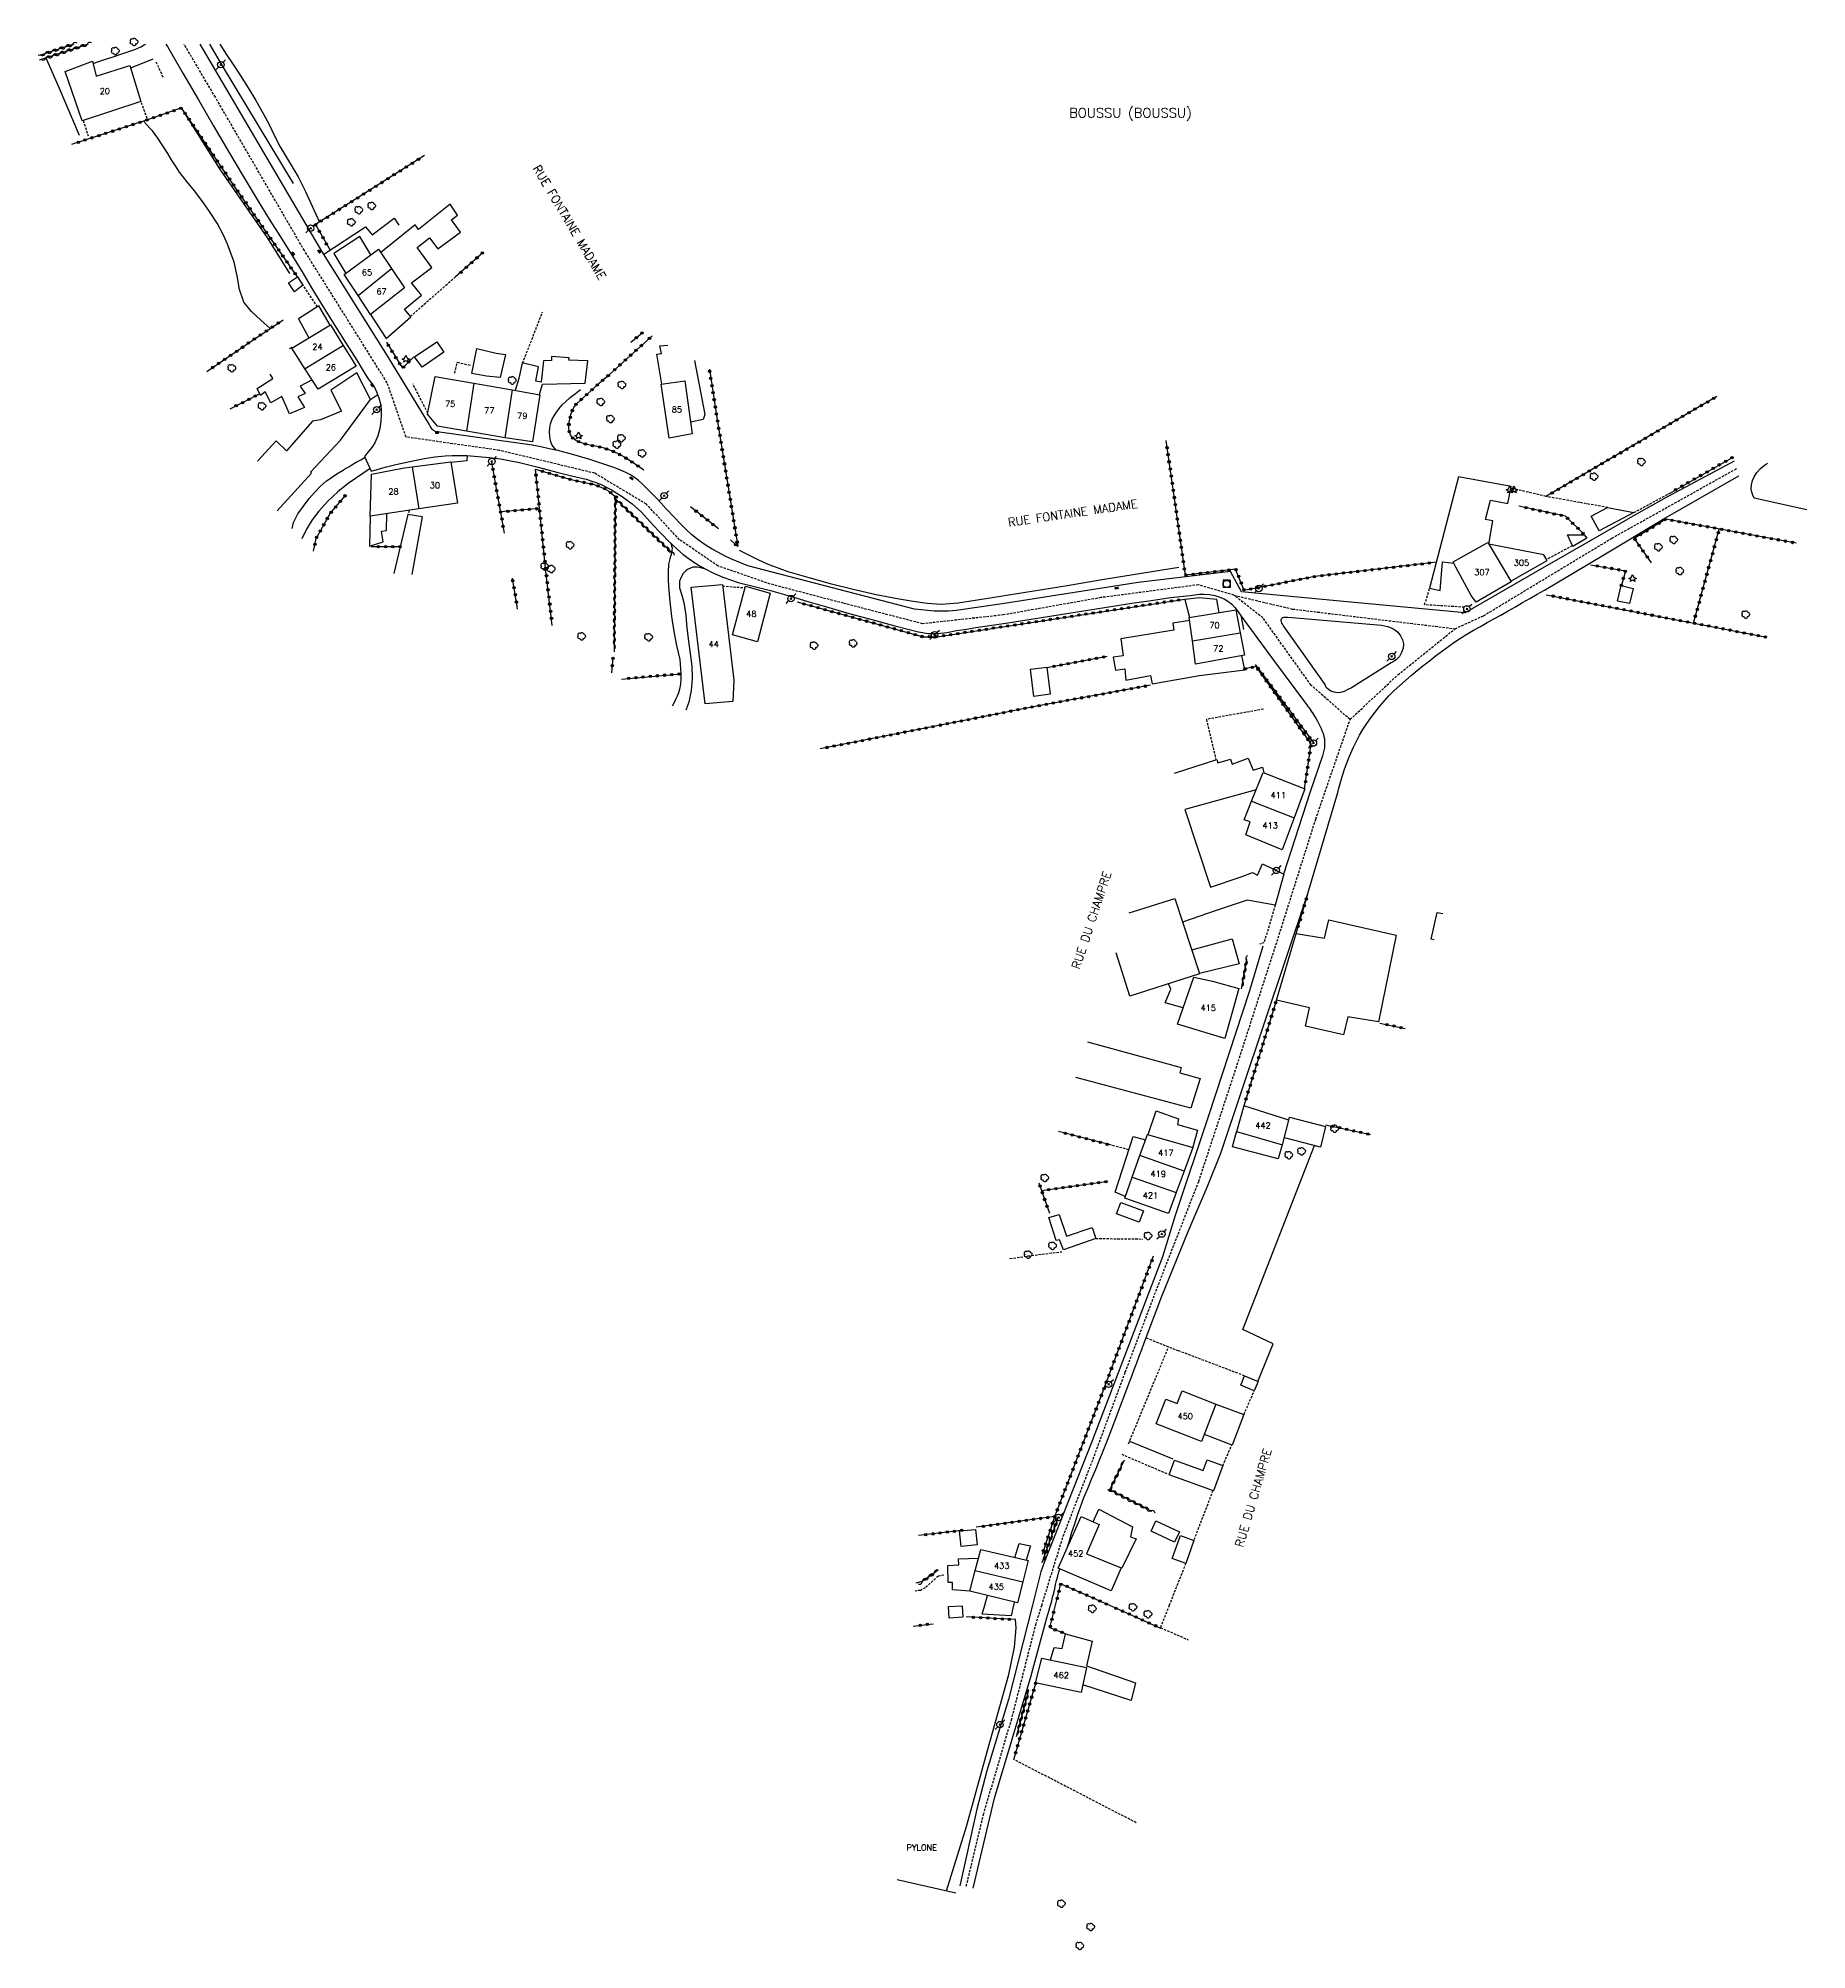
# Model space of a CAD drawing. Header units: millimetres. Extents: x 109230 to 109856, y 121000 to 122001.
# Drawn here: x 109303.2 to 109671.5, y 121603.3 to 122001.2 of the extents above; entities that cross this region are included whole.
import ezdxf
from ezdxf.enums import TextEntityAlignment as Align

# ---------------------------------------------------------------- set-up
doc = ezdxf.new("R2010")
doc.units = ezdxf.units.MM
doc.linetypes.add('DASHED', pattern=[0.75, 0.5, -0.25])
doc.layers.get('0').update_dxf_attribs({"linetype": 'CONTINUOUS'})
for name, color, linetype in [('W0001', 6, 'DASHED'), ('W0008', 7, 'CONTINUOUS'), ('W0014', 7, 'CONTINUOUS'), ('W0015', 2, 'CONTINUOUS'), ('W0017', 7, 'CONTINUOUS'), ('W0101', 7, 'CONTINUOUS'), ('W0104', 1, 'CONTINUOUS'), ('W0112', 1, 'DASHED'), ('W0211', 2, 'CONTINUOUS'), ('W0214', 2, 'CONTINUOUS'), ('W0300', 7, 'CONTINUOUS'), ('W0303', 7, 'CONTINUOUS'), ('W0310', 3, 'CONTINUOUS'), ('W0322', 7, 'CONTINUOUS'), ('W0323', 7, 'CONTINUOUS'), ('W0330', 7, 'CONTINUOUS'), ('W0401', 7, 'CONTINUOUS'), ('W0420', 7, 'CONTINUOUS'), ('W0473', 7, 'CONTINUOUS'), ('W0980', 7, 'CONTINUOUS'), ('W0984', 7, 'CONTINUOUS'), ('W0989', 7, 'CONTINUOUS'), ('W0991', 7, 'CONTINUOUS'), ('W1102', 7, 'CONTINUOUS')]:
    doc.layers.add(name, color=color, linetype=linetype)
doc.styles.get("Standard").update_dxf_attribs({"font": 'romans.shx', "width": 0.85})

msp = doc.modelspace()

# ---------------------------------------------------------------- texts
at = {"layer": 'W0980'}
msp.add_text('BOUSSU (BOUSSU)', height=2, dxfattribs=at).set_placement((109530.67, 121985.54), align=Align.MIDDLE)
at = {"layer": 'W0984'}
msp.add_text('PYLONE', height=1.25, dxfattribs=at).set_placement((109487.24, 121624.57), align=Align.MIDDLE_CENTER)
at = {"layer": 'W0989'}
for s, rotation, p in [('RUE FONTAINE MADAME', 300.6855, (109406.16, 121974.17)), ('RUE FONTAINE MADAME', 8.3331, (109505.33, 121899.55)), ('RUE DU CHAMPRE', 71.7345, (109520.06, 121807.27)), ('RUE DU CHAMPRE', 73.5588, (109554.09, 121686.96))]:
    msp.add_text(s, height=1.75, rotation=rotation, dxfattribs=at).set_placement(p)
at = {"layer": 'W0991'}
for s, p in [('20', (109317.11, 121990.22)), ('65', (109371.7, 121952.47)), ('67', (109374.73, 121948.51)), ('24', (109361.38, 121936.97)), ('26', (109364.18, 121932.7)), ('75', (109389.03, 121925.11)), ('77', (109397.17, 121923.72)), ('79', (109404.05, 121922.61)), ('85', (109436.24, 121923.93)), ('28', (109377.22, 121906.85)), ('30', (109385.85, 121908.15)), ('307', (109603.87, 121890.05)), ('305', (109612.09, 121892.02)), ('48', (109451.73, 121881.39)), ('70', (109548.18, 121879.01)), ('44', (109443.91, 121875.1)), ('72', (109548.97, 121874.19)), ('411', (109561.46, 121843.65)), ('413', (109559.76, 121837.33)), ('415', (109546.88, 121799.37)), ('442', (109558.27, 121774.89)), ('417', (109538.05, 121769.19)), ('419', (109536.46, 121764.79)), ('421', (109534.84, 121760.34)), ('450', (109542.09, 121714.38)), ('433', (109503.87, 121683.25)), ('452', (109519.27, 121685.77)), ('435', (109502.74, 121678.88)), ('462', (109516.26, 121660.44))]:
    msp.add_text(s, height=1.25, dxfattribs=at).set_placement(p, align=Align.MIDDLE_CENTER)

# ---------------------------------------------------------------- blocks, each defined once
blk = doc.blocks.new('T300')
for p, q in [((-0.8, 0.51), (-0.86, 0.34)), ((-0.86, 0.34), (-0.86, 0.17)), ((-0.86, 0.17), (-0.74, 0.06)), ((-0.69, 0.63), (-0.8, 0.51)), ((-0.8, -0.06), (-0.74, 0.06)), ((-0.74, 0.06), (-0.69, 0.11)), ((-0.57, 0.69), (-0.69, 0.63)), ((-0.46, 0.69), (-0.57, 0.69)), ((-0.29, 0.63), (-0.46, 0.69)), ((-0.29, 0.63), (-0.17, 0.74)), ((-0.23, 0.57), (-0.29, 0.63)), ((-0.17, 0.74), (-0.06, 0.8)), ((-0.06, 0.8), (0.06, 0.8)), ((0.06, 0.8), (0.23, 0.74)), ((0.23, 0.74), (0.34, 0.63)), ((0.34, 0.63), (0.4, 0.51)), ((0.46, 0.46), (0.34, 0.46)), ((0.4, 0.51), (0.4, 0.46)), ((0.57, 0.4), (0.46, 0.46)), ((0.57, 0.4), (0.69, 0.29)), ((0.69, 0.29), (0.74, 0.17)), ((0.74, 0.06), (0.69, -0.17)), ((0.74, 0.17), (0.74, 0.06)), ((-0.8, -0.17), (-0.8, -0.06)), ((-0.8, -0.23), (-0.8, -0.17)), ((-0.74, -0.34), (-0.8, -0.23)), ((-0.69, -0.4), (-0.74, -0.34)), ((-0.51, -0.46), (-0.69, -0.4)), ((-0.4, -0.46), (-0.51, -0.46)), ((-0.4, -0.46), (-0.34, -0.46)), ((-0.34, -0.46), (-0.34, -0.4)), ((-0.34, -0.51), (-0.34, -0.46)), ((-0.29, -0.63), (-0.34, -0.51)), ((-0.17, -0.74), (-0.29, -0.63)), ((-0.06, -0.8), (-0.17, -0.74)), ((0.06, -0.8), (-0.06, -0.8)), ((0.17, -0.74), (0.06, -0.8)), ((0.23, -0.69), (0.17, -0.74)), ((0.29, -0.46), (0.23, -0.46)), ((0.29, -0.63), (0.23, -0.69)), ((0.46, -0.4), (0.29, -0.46)), ((0.34, -0.51), (0.29, -0.63)), ((0.34, -0.51), (0.34, -0.46)), ((0.57, -0.34), (0.46, -0.4)), ((0.63, -0.29), (0.57, -0.34)), ((0.69, -0.17), (0.63, -0.29))]:
    blk.add_line(p, q)
blk = doc.blocks.new('T303')
for p, q in [((-0.77, 0), (-0.28, 0.21)), ((-0.28, -0.21), (-0.77, 0)), ((-0.28, 0.21), (0, 0.83)), ((0, 0.83), (0.28, 0.21)), ((0.28, 0.21), (0.83, 0)), ((0.83, 0), (0.28, -0.21)), ((-0.49, -0.63), (-0.28, -0.21)), ((0, -0.35), (-0.49, -0.63)), ((0.56, -0.63), (0, -0.35)), ((0.28, -0.21), (0.56, -0.63))]:
    blk.add_line(p, q)
blk = doc.blocks.new('T473')
for p, q in [((-0.166667, 0.166667), (0.166667, -0.166667)), ((-0.166667, -0.166667), (0.166667, 0.166667)), ((0.500001, 0.500001), (1.000002, 1.000002)), ((-1.000002, -1.000002), (-0.500001, -0.500001))]:
    blk.add_line(p, q)
blk.add_ellipse((0, 0), major_axis=(0.471405, 0.471405), ratio=1, start_param=5.4977871438, end_param=11.780972451)
blk = doc.blocks.new('T401')
for p, q in [((-0.3, 0.3), (0, 0.3)), ((-0.3, -0.25), (-0.3, 0.3)), ((-0.3, 0.15), (0, 0.15)), ((-0.3, 0), (0, 0)), ((0, 0.3), (0, -0.25)), ((-0.3, -0.15), (0, -0.15)), ((-0.3, -0.25), (-0.3, -0.3)), ((-0.3, -0.3), (0, -0.3)), ((0, -0.3), (0, -0.25))]:
    blk.add_line(p, q)
blk = doc.blocks.new('T420')
for p, q in [((0.75, 0.75), (-0.75, 0.75)), ((-0.75, 0.75), (-0.75, -0.75)), ((0.75, 0.75), (0.75, -0.75)), ((0.75, -0.75), (-0.75, -0.75))]:
    blk.add_line(p, q)
blk.add_ellipse((0, 0), major_axis=(-0.53, 0.53), ratio=1, start_param=3.926991, end_param=10.210176)
blk = doc.blocks.new('t323o')
at = {"color": 0, "linetype": 'Continuous'}
for radius in [0.25, 0.15]:
    blk.add_circle((0, 0), radius, dxfattribs=at)
blk = doc.blocks.new('t310o')
at = {"color": 0, "linetype": 'Continuous'}
for centre, start, end in [((-0.5, 0.38), 216.8699, 323.1304), ((0.5, -0.37), 36.8699, 143.1303)]:
    blk.add_arc(centre, 0.625, start, end, dxfattribs=at)
blk = doc.blocks.new('t322o')
at = {"color": 0, "linetype": 'Continuous'}
for radius in [0.25, 0.15]:
    blk.add_circle((0, 0), radius, dxfattribs=at)

# ---------------------------------------------------------------- linework, layer by layer
at = {"layer": 'W0001'}
for points in [[(109552.23, 121885.27), (109544.83, 121887.43), (109524.53, 121884.77), (109504.2, 121881.17), (109487.43, 121879.33), (109470.9, 121883.6), (109455.67, 121887.6), (109444.77, 121891.37), (109436.77, 121896.83), (109429.87, 121904.23), (109419.13, 121910.67), (109399.2, 121915.43), (109379.83, 121918.2), (109375.9, 121929.5), (109358.67, 121957), (109340.13, 121988.93), (109333.6, 122000)], [(109598.27, 121878.3), (109604.18, 121881), (109630.88, 121897.13), (109656.93, 121911.67)], [(109552.23, 121885.27), (109564.37, 121882.4), (109598.27, 121878.3)], [(109576.4, 121859.4), (109568.27, 121866.57), (109558.27, 121880.53), (109552.23, 121885.27)], [(109576.4, 121859.4), (109586.37, 121868.7), (109598.27, 121878.3)], [(109512.2, 121675), (109516.67, 121689.4), (109522.9, 121705.45), (109529.6, 121723.55), (109536.25, 121741.12), (109544.88, 121763.22), (109552.67, 121786.82), (109561.42, 121813.92), (109569.25, 121838.67), (109576.4, 121859.4)], [(109512.2, 121675), (109510.95, 121671.15), (109505.88, 121651.33), (109500.05, 121631.57), (109496.38, 121616.33)]]:
    msp.add_lwpolyline(points, dxfattribs=at)
at = {"layer": 'W0008'}
for points in [[(109362.32, 121956.92), (109336.96, 122000)], [(109373.13, 121928.83), (109373.67, 121927.6), (109374.17, 121926.38), (109374.52, 121925.12), (109374.67, 121923.93), (109374.68, 121922.73), (109374.6, 121921.53), (109374.37, 121919.98), (109373.97, 121918.42), (109373.33, 121916.98), (109372.7, 121916), (109371.97, 121915.1), (109371.2, 121914.18), (109372.58, 121911.1)], [(109373.13, 121928.83), (109372.8, 121929.23)], [(109392.52, 121914.33), (109394.87, 121914.13), (109397.2, 121913.92), (109399.52, 121913.63), (109403.43, 121912.88), (109407.32, 121911.9), (109411.2, 121910.87), (109414.28, 121910.13), (109417.37, 121909.4), (109420.3, 121908.37), (109422.6, 121907.2), (109424.82, 121905.83), (109426.9, 121904.32), (109428.83, 121902.57), (109430.63, 121900.62), (109432.43, 121898.68), (109433.37, 121897.72), (109434.28, 121896.73), (109435.22, 121895.8), (109436.37, 121894.78), (109437.53, 121893.78), (109438.77, 121892.87), (109439.98, 121892.03), (109441.23, 121891.27), (109442.53, 121890.53), (109443.6, 121890), (109444.68, 121889.5), (109445.78, 121889.03), (109449.02, 121887.93), (109452.37, 121887.12), (109455.7, 121886.27), (109459.58, 121885.12), (109463.48, 121883.97), (109467.37, 121882.82), (109472.1, 121881.5), (109476.83, 121880.22), (109481.58, 121878.93)], [(109600.27, 121881.6), (109575.77, 121883.9), (109553.8, 121885.98), (109551.53, 121890.2), (109532.3, 121887.9), (109504.48, 121883.58), (109494.38, 121882.07), (109493.6, 121882), (109492.82, 121881.97), (109492.03, 121881.92), (109491.28, 121881.92), (109490.52, 121881.93), (109489.77, 121881.97), (109488.42, 121882.07), (109487.07, 121882.22), (109485.72, 121882.37), (109451.02, 121891.38), (109449.83, 121891.87), (109448.67, 121892.33), (109447.48, 121892.83), (109446.17, 121893.47), (109444.87, 121894.13), (109443.58, 121894.87), (109442.1, 121895.78), (109440.68, 121896.78), (109439.32, 121897.87), (109438.08, 121899), (109436.9, 121900.22), (109435.72, 121901.47), (109434.03, 121903.23), (109432.37, 121905.07), (109430.67, 121906.82), (109429.83, 121907.63), (109429.02, 121908.47), (109428.17, 121909.22), (109427.38, 121909.78), (109426.58, 121910.3), (109425.73, 121910.78), (109424.33, 121911.4), (109422.88, 121911.92), (109421.42, 121912.4), (109418.12, 121913.5), (109414.78, 121914.48), (109411.42, 121915.37), (109409.63, 121915.77), (109407.87, 121916.13), (109406.08, 121916.52)], [(109616.88, 121886.33), (109629.22, 121893.7), (109641.57, 121901.08), (109657.37, 121910.12), (109657.37, 121910.12)], [(109656.37, 121913.15), (109656.37, 121913.15), (109642.22, 121905.58), (109634.32, 121901.2)], [(109627.43, 121897.24), (109634.32, 121901.2)], [(109615.58, 121890.41), (109627.43, 121897.24)], [(109600.27, 121881.6), (109615.58, 121890.41)], [(109567.6, 121823.15), (109573.85, 121844.18), (109574.08, 121845.13), (109574.33, 121846.08), (109574.6, 121847.02), (109574.9, 121847.95), (109575.2, 121848.88), (109575.53, 121849.8), (109576.02, 121851.1), (109576.55, 121852.38), (109577.12, 121853.67), (109577.73, 121854.92), (109578.38, 121856.15), (109579.08, 121857.35), (109579.87, 121858.58), (109580.72, 121859.78), (109581.6, 121860.95), (109582.53, 121862.1), (109583.5, 121863.22), (109584.48, 121864.3), (109585.58, 121865.42), (109586.73, 121866.5), (109587.92, 121867.55), (109589.13, 121868.57), (109590.37, 121869.57), (109591.58, 121870.55), (109592.85, 121871.57), (109594.12, 121872.55), (109595.42, 121873.53), (109596.72, 121874.48), (109598.03, 121875.42), (109599.37, 121876.32), (109600.73, 121877.17), (109602.13, 121878), (109603.53, 121878.78), (109604.95, 121879.57), (109606.37, 121880.35), (109607.78, 121881.15), (109609.3, 121882.02), (109610.82, 121882.88), (109612.33, 121883.75), (109613.85, 121884.62), (109615.37, 121885.47), (109616.88, 121886.33)], [(109504.72, 121879.43), (109530.93, 121883.62)], [(109530.93, 121883.62), (109534.98, 121884.18), (109539.02, 121884.77), (109543.08, 121885.23), (109544.07, 121885.37), (109545.02, 121885.48), (109546, 121885.52), (109547.12, 121885.42), (109548.23, 121885.22), (109549.3, 121884.88), (109550.17, 121884.5), (109550.98, 121884.03), (109551.72, 121883.48), (109552.43, 121882.7), (109553.08, 121881.78), (109553.7, 121880.88)], [(109481.58, 121878.93), (109484.33, 121878.19)], [(109484.33, 121878.19), (109486.53, 121877.64)], [(109494.42, 121877.92), (109496.52, 121878.23)], [(109496.52, 121878.23), (109498.45, 121878.55)], [(109498.45, 121878.55), (109504.72, 121879.43)], [(109486.53, 121877.64), (109488.52, 121877.3)], [(109488.52, 121877.3), (109490.51, 121877.3)], [(109490.51, 121877.3), (109492.45, 121877.53)], [(109492.45, 121877.53), (109494.42, 121877.92)], [(109560.68, 121871.47), (109566.9, 121863.1), (109567.15, 121862.78), (109567.38, 121862.45), (109567.62, 121862.13), (109567.85, 121861.8), (109568.08, 121861.47), (109568.3, 121861.12), (109568.65, 121860.62), (109568.98, 121860.1), (109569.33, 121859.57), (109569.65, 121859.03), (109569.93, 121858.5), (109570.2, 121857.95), (109570.38, 121857.53), (109570.55, 121857.12), (109570.72, 121856.7), (109570.87, 121856.27), (109570.97, 121855.83), (109571.05, 121855.4), (109571.08, 121855.08), (109571.1, 121854.78), (109571.1, 121854.47), (109571.1, 121854.15), (109571.08, 121853.83), (109571.05, 121853.52), (109571, 121853.23), (109570.95, 121852.95), (109570.88, 121852.67), (109570.82, 121852.4), (109570.73, 121852.12), (109570.63, 121851.85), (109568.08, 121844.37)], [(109549.48, 121769.13), (109567.6, 121823.15)], [(109537.18, 121739.38), (109542.68, 121752.8), (109546.62, 121762.05), (109549.48, 121769.13)], [(109539.95, 121756.18), (109537.38, 121747.58)], [(109537.38, 121747.58), (109522.72, 121709.22), (109512.68, 121683.9), (109512.03, 121681.95)], [(109517.43, 121686.76), (109517.95, 121688.43), (109518.5, 121690.22), (109519.07, 121691.98), (109519.63, 121693.75), (109520.25, 121695.5), (109520.98, 121697.43), (109521.77, 121699.35), (109522.57, 121701.27), (109523.37, 121703.17), (109524.17, 121705.07), (109524.95, 121706.98), (109525.88, 121709.37), (109526.82, 121711.75), (109527.72, 121714.13), (109528.63, 121716.52), (109529.53, 121718.92), (109530.43, 121721.3), (109530.95, 121722.68), (109531.48, 121724.08), (109532, 121725.47), (109532.52, 121726.87), (109533.03, 121728.25), (109533.55, 121729.65), (109537.18, 121739.38)], [(109512.03, 121681.95), (109510.27, 121675)], [(109514.02, 121675), (109514.08, 121675.23), (109514.28, 121675.95), (109514.47, 121676.67), (109514.7, 121677.55), (109514.9, 121678.43), (109515.1, 121679.32), (109515.3, 121680.2), (109515.52, 121681.08), (109515.77, 121681.97), (109515.98, 121682.59)], [(109510.27, 121675), (109505.27, 121655.4), (109500.75, 121640.58), (109498.72, 121632.6), (109495.18, 121616.58)], [(109509.95, 121660.1), (109513.28, 121672.4), (109513.48, 121673.1), (109513.68, 121673.82), (109513.88, 121674.52), (109514.02, 121675)], [(109497.94, 121616.1), (109502.38, 121634.88), (109509.95, 121660.1)]]:
    msp.add_lwpolyline(points, dxfattribs=at)
at = {"layer": 'W0014'}
for points in [[(109329.85, 122000), (109330.13, 121999.52), (109333.37, 121993.97), (109336.6, 121988.4)], [(109336.6, 121988.4), (109339.83, 121982.87), (109342.88, 121977.67), (109345.92, 121972.47), (109349.02, 121967.3), (109351.33, 121963.58), (109353.68, 121959.88), (109356, 121956.17), (109358.2, 121952.57), (109360.37, 121948.93), (109362.57, 121945.33), (109364.88, 121941.6), (109367.23, 121937.87), (109369.62, 121934.17), (109370.7, 121932.33), (109371.78, 121930.53), (109372.8, 121929.23)], [(109386.77, 121919.23), (109386.5, 121919.27), (109386.23, 121919.27), (109385.98, 121919.32), (109385.77, 121919.43), (109385.53, 121919.58), (109385.33, 121919.77), (109385.07, 121920.1), (109384.83, 121920.48), (109384.62, 121920.88), (109375.97, 121935.08), (109362.32, 121956.92)], [(109373.93, 121926.97), (109372.32, 121925.87)], [(109406.08, 121916.52), (109386.77, 121919.23)], [(109372.58, 121911.1), (109373.63, 121911.4), (109374.7, 121911.7), (109375.77, 121911.98), (109377.7, 121912.47), (109379.63, 121912.92), (109381.58, 121913.32), (109383.7, 121913.72), (109385.83, 121914.07), (109387.98, 121914.28), (109389.5, 121914.33), (109391, 121914.33), (109392.52, 121914.33)], [(109392.53, 121914.35), (109392.48, 121913.22), (109389.2, 121912.93)], [(109553.7, 121880.88), (109560.68, 121871.47)], [(109554.27, 121878.13), (109553.77, 121880.78)], [(109568.08, 121844.37), (109562.55, 121827.2)], [(109558.25, 121812.2), (109555.43, 121802.95), (109546.95, 121776.9), (109539.95, 121756.17)]]:
    msp.add_lwpolyline(points, dxfattribs=at)
at = {"layer": 'W0015'}
msp.add_lwpolyline([(109576.68, 121866.02), (109575.93, 121865.62), (109575.2, 121865.22), (109574.43, 121865), (109573.77, 121864.98), (109573.07, 121865.1), (109572.42, 121865.33), (109571.88, 121865.67), (109571.42, 121866.08), (109571.2, 121866.62), (109571.2, 121866.63), (109571.2, 121866.67), (109562.52, 121878.93), (109562.37, 121879.18), (109562.2, 121879.43), (109562.1, 121879.7), (109562.07, 121879.88), (109562.07, 121880.07), (109562.08, 121880.22), (109562.17, 121880.38), (109562.28, 121880.53), (109562.42, 121880.63), (109562.6, 121880.68), (109562.8, 121880.68), (109563, 121880.68), (109563.17, 121880.68), (109563.33, 121880.7), (109563.5, 121880.7), (109582.97, 121879.03), (109583.58, 121878.9), (109584.2, 121878.73), (109584.8, 121878.53), (109585.37, 121878.28), (109585.9, 121877.93), (109586.38, 121877.57), (109586.92, 121876.83), (109587.32, 121876), (109587.5, 121875.13), (109587.43, 121874.23), (109587.13, 121873.32), (109586.67, 121872.52), (109586.48, 121872.32), (109586.28, 121872.12), (109586.08, 121871.92), (109585.57, 121871.52), (109584.98, 121871.17), (109584.42, 121870.82)], close=True, dxfattribs=at)
at = {"layer": 'W0017'}
for points in [[(109314.67, 121995.98), (109316.87, 121996.7), (109318.87, 121997.33), (109320.87, 121998.02), (109322.12, 121998.47), (109323.38, 121998.9), (109324.6, 121999.43), (109324.97, 121999.62), (109325.32, 121999.82), (109325.65, 122000)], [(109327.13, 121996.83), (109322.48, 121994.98)], [(109362.72, 121956.27), (109371.42, 121961.98), (109372.77, 121960.28), (109377.37, 121963.78), (109378.33, 121962.28)], [(109411.18, 121915.42), (109410.82, 121915.83), (109410.47, 121916.23), (109410.18, 121916.67), (109409.97, 121917.2), (109409.83, 121917.8), (109409.77, 121918.38), (109409.72, 121919.23), (109409.77, 121920.1), (109409.92, 121920.93), (109410.22, 121921.78), (109410.67, 121922.6), (109411.13, 121923.37), (109411.72, 121924.12), (109412.37, 121924.87), (109413.03, 121925.53), (109414.03, 121926.42), (109415.1, 121927.27), (109416.17, 121928.08)], [(109356.09, 121899.18), (109356.43, 121900.43), (109357.32, 121902.18), (109358.47, 121903.8), (109359.68, 121905.37), (109360.78, 121906.67), (109361.93, 121907.9), (109363.2, 121909.02), (109364.28, 121909.8), (109365.42, 121910.52), (109366.57, 121911.22), (109367.22, 121911.63), (109367.9, 121912.03), (109368.58, 121912.43), (109369.48, 121912.97), (109370.4, 121913.48), (109371.3, 121914)], [(109372.37, 121911.63), (109370.82, 121910.62), (109369.28, 121909.6), (109367.8, 121908.52), (109365.62, 121906.77), (109363.57, 121904.87), (109361.7, 121902.8), (109360.32, 121900.97), (109359.08, 121899), (109358.16, 121896.98)], [(109434.93, 121896.08), (109435.02, 121895.87), (109435.13, 121895.5), (109435.22, 121895.12), (109435.13, 121894), (109434.78, 121892.87), (109434.48, 121891.72), (109434.38, 121890.17), (109434.42, 121888.6), (109434.5, 121887.03), (109434.73, 121883.93), (109435.13, 121880.83), (109435.6, 121877.73), (109436.18, 121874.82), (109436.82, 121871.92), (109437.08, 121869), (109437.07, 121867.88), (109437, 121866.77), (109436.8, 121865.68), (109436.57, 121864.97), (109436.28, 121864.27), (109435.97, 121863.58), (109435.6, 121862.82), (109435.24, 121862.15)], [(109442.42, 121890.6), (109441.52, 121890.87), (109440.5, 121891.13), (109439.52, 121891.12), (109439.03, 121890.93), (109438.58, 121890.7), (109438.17, 121890.4), (109437.57, 121889.78), (109437.1, 121889.02), (109436.78, 121888.22)], [(109436.78, 121888.22), (109436.78, 121886.8), (109437.23, 121885.3), (109437.68, 121883.78), (109438.07, 121881.12), (109438.33, 121878.42), (109438.62, 121875.73), (109439, 121873.13), (109439.37, 121870.53), (109439.43, 121867.93), (109439.22, 121865.47), (109438.73, 121862.98), (109438.12, 121861.32)], [(109530.5, 121709.17), (109539.5, 121705.53)]]:
    msp.add_lwpolyline(points, dxfattribs=at)
at = {"layer": 'W0101'}
for points in [[(109308.87, 121994.32), (109314.57, 121996.42), (109315.32, 121993.3), (109322.32, 121995.52), (109324.6, 121988.02), (109312.43, 121984.02)], [(109434.65, 121917.93), (109432.97, 121929.18), (109437.9, 121929.93), (109439.43, 121918.88)], [(109548.48, 121716.87), (109545.48, 121709.08), (109536.03, 121712.75), (109538.03, 121717.9), (109540.4, 121716.98), (109541.43, 121719.67)]]:
    msp.add_lwpolyline(points, close=True, dxfattribs=at)
for points in [[(109366.98, 121952.03), (109374.12, 121957.28), (109376.83, 121953.28)], [(109369.85, 121947.65), (109366.98, 121952.03)], [(109376.83, 121953.28), (109379.53, 121949.28), (109372.42, 121943.73)], [(109372.42, 121943.73), (109369.85, 121947.65)], [(109358.84, 121932.36), (109356.08, 121936.73), (109364.1, 121941.57)], [(109364.1, 121941.57), (109366.77, 121937.26)], [(109366.77, 121937.26), (109369.43, 121932.98)], [(109369.43, 121932.98), (109361.52, 121928.13), (109358.84, 121932.36)], [(109384.33, 121922.93), (109385.93, 121930.82), (109393.92, 121929.42)], [(109393.92, 121929.42), (109401.93, 121928.01)], [(109401.93, 121928.01), (109407.72, 121927), (109406.17, 121917.2)], [(109392.45, 121919.41), (109386.38, 121920.47), (109384.33, 121922.93)], [(109400.47, 121918.02), (109392.45, 121919.41)], [(109406.17, 121917.2), (109400.47, 121918.02)], [(109382.51, 121903.23), (109372.37, 121901.72), (109372.62, 121910.5)], [(109372.62, 121910.5), (109379.07, 121911.7), (109381.11, 121911.98)], [(109381.11, 121911.98), (109389.18, 121913.07)], [(109389.18, 121913.07), (109390.57, 121904.43), (109382.51, 121903.23)], [(109602.63, 121883.83), (109601.62, 121885.22), (109598.43, 121891.08), (109597.88, 121892.2), (109605.07, 121896.27), (109605.3, 121895.88)], [(109609.85, 121888.17), (109617.43, 121892.5), (109616.73, 121893.7), (109605.28, 121895.87)], [(109447.9, 121863.12), (109442.1, 121862.67), (109439.23, 121886.93), (109445.7, 121887.53), (109448.08, 121867.62)], [(109455.62, 121885.73), (109453, 121875.6), (109447.82, 121877), (109450.5, 121887.18)], [(109450.5, 121887.18), (109455.62, 121885.73)], [(109609.92, 121888.08), (109602.63, 121883.83)], [(109609.86, 121888.17), (109609.92, 121888.08)], [(109543.58, 121875.81), (109542.93, 121880.6), (109552.6, 121882.2)], [(109552.6, 121882.2), (109553.52, 121877.45)], [(109554.42, 121872.8), (109544.23, 121870.92), (109543.58, 121875.81)], [(109553.52, 121877.45), (109554.42, 121872.8)], [(109448.08, 121867.62), (109447.9, 121863.12)], [(109555.91, 121842.37), (109558.3, 121848.37), (109567, 121844.98)], [(109562.25, 121832.3), (109554.72, 121835.4), (109555.63, 121838.07), (109554.37, 121838.5), (109555.91, 121842.37)], [(109567, 121844.98), (109564.73, 121838.93)], [(109564.73, 121838.93), (109562.25, 121832.3)], [(109550.3, 121792.98), (109540.47, 121795.98), (109543.88, 121805.75), (109547.73, 121804.9), (109553.25, 121803.38)], [(109553.25, 121803.38), (109550.3, 121792.98)], [(109552.77, 121773.62), (109562.35, 121770.83), (109563.68, 121776), (109554.3, 121778.95)], [(109554.3, 121778.95), (109552.78, 121773.6)], [(109532.66, 121768.66), (109534.22, 121773.02), (109543.68, 121770.33)], [(109531.03, 121764.13), (109532.66, 121768.66)], [(109543.68, 121770.33), (109541.85, 121765.36)], [(109538.6, 121756.55), (109529.47, 121759.75), (109531.03, 121764.13)], [(109541.85, 121765.36), (109540.21, 121760.91)], [(109540.21, 121760.91), (109538.6, 121756.55)], [(109515.65, 121682.73), (109520.4, 121693.48)], [(109520.4, 121693.48), (109524.17, 121691.83), (109521.53, 121685.73), (109528.73, 121682.83), (109526.65, 121678.05), (109515.65, 121682.73)], [(109498.35, 121682.22), (109499.52, 121686.63), (109509.38, 121684.3)], [(109509.38, 121684.3), (109508.26, 121679.88)], [(109507.17, 121675.53), (109497.22, 121677.95), (109498.35, 121682.22)], [(109508.26, 121679.88), (109507.17, 121675.53)], [(109510.93, 121658.85), (109512.25, 121664.02)], [(109512.25, 121664.02), (109521.52, 121662.05), (109520.42, 121656.87), (109510.93, 121658.85)]]:
    msp.add_lwpolyline(points, dxfattribs=at)
at = {"layer": 'W0104'}
for points in [[(109372.42, 121943.73), (109375.72, 121938.7), (109380.8, 121943.2), (109379.48, 121944.82), (109383.02, 121947.7), (109380.97, 121950.28), (109385.23, 121953.5), (109382.17, 121957.63), (109384.72, 121959.67), (109386.42, 121957.4), (109391.17, 121960.83), (109389.3, 121963.38), (109390.53, 121964.37), (109389, 121966.68), (109382.42, 121961.38), (109381.72, 121962.37), (109374.55, 121956.64)], [(109372.52, 121956.1), (109370.2, 121959.92), (109364.77, 121956.42), (109367.3, 121952.25)], [(109364.03, 121941.5), (109361.67, 121945.48), (109357.47, 121942.8), (109359.62, 121938.87)], [(109355.58, 121936.6), (109356.13, 121936.9)], [(109407.65, 121927.02), (109408.28, 121929.23), (109417.1, 121929.43), (109417.67, 121934.08), (109413.7, 121934.18), (109413.78, 121934.67), (109410.1, 121934.93), (109410.1, 121934.12), (109408.47, 121934.08), (109408, 121929.63), (109406.88, 121929.83), (109407.4, 121932.78), (109403.98, 121933.63), (109403.33, 121930.4), (109402.57, 121927.9)], [(109433.1, 121929.2), (109432.07, 121935.42), (109433, 121935.57), (109432.7, 121937.17), (109434.37, 121937.32)], [(109439.87, 121934.11), (109442.02, 121922.87), (109441.72, 121921.82), (109439.1, 121921.28)], [(109360.28, 121930.08), (109357.77, 121928.77), (109358.8, 121927.27), (109357.32, 121926.57), (109358.67, 121924.37), (109355.58, 121923.02), (109353.97, 121926.67), (109351.67, 121925.33), (109350.47, 121927.62), (109349.52, 121926.87), (109348.82, 121928.28), (109352.07, 121930.38), (109351.57, 121931.28)], [(109369.57, 121931.58), (109364.17, 121927.93), (109366.4, 121923.6), (109362.03, 121921.78), (109360.33, 121921.53), (109354.92, 121915.33), (109352.77, 121917.43), (109348.91, 121913.15)], [(109353, 121902.86), (109360.17, 121910.7), (109359.92, 121910.87), (109366.17, 121917.57), (109372.4, 121925.98), (109369.57, 121931.58)], [(109605.3, 121895.88), (109606.13, 121900.73), (109604.57, 121901.02), (109605.63, 121905.07), (109609.27, 121904.33), (109609.92, 121907.93), (109599, 121909.9), (109592.97, 121886.77), (109595.13, 121886.27), (109595.68, 121892.23), (109598, 121891.97)], [(109372.33, 121901.67), (109372.22, 121895.48), (109375.08, 121896.37), (109374.7, 121898.63), (109375.77, 121898.77), (109375.85, 121902.23)], [(109380.22, 121902.1), (109377.28, 121889.77)], [(109381.13, 121889.57), (109383.23, 121901.58), (109380.22, 121902.1)], [(109549.17, 121881.63), (109548.68, 121884.38), (109545.02, 121884.73), (109542.03, 121884.4), (109542.98, 121880.6)], [(109543.02, 121880.03), (109539.47, 121879.42), (109539.7, 121878.02), (109528.7, 121876.17), (109529.17, 121872.68), (109527.07, 121872.38), (109527.57, 121869.7), (109529.48, 121869.92), (109529.72, 121867.57), (109534.87, 121868.57), (109535.2, 121866.83), (109545.07, 121868.58), (109554.48, 121869.77), (109553.87, 121872.72)], [(109539.83, 121848.21), (109548.63, 121851.08), (109548.9, 121850.35), (109551.53, 121851.17), (109551.88, 121850.13), (109555.2, 121851.32), (109556.22, 121848.85), (109558.18, 121849.5), (109558.47, 121848.3)], [(109556.85, 121844.75), (109542.03, 121840.65), (109547.33, 121824.5), (109553.55, 121826.58), (109556.08, 121827.58), (109557.15, 121826.97), (109558.17, 121829.37), (109562.58, 121827.18), (109560.83, 121820.75), (109554.97, 121821.82), (109548.5, 121819.62), (109541.53, 121817.2)], [(109530.42, 121819.15), (109531.32, 121819.43), (109539.88, 121822.15), (109545.07, 121806.52)], [(109593.91, 121813.55), (109593.32, 121813.68), (109594.53, 121819.25), (109595.69, 121819)], [(109545.08, 121806.48), (109530.55, 121801.8), (109527.71, 121810.8)], [(109543.44, 121811.43), (109551.85, 121813.73), (109553.32, 121808.55), (109545.07, 121806.52)], [(109541.65, 121799.38), (109537.88, 121800.43), (109539.07, 121803.28), (109538.58, 121804.38)], [(109521.72, 121792.3), (109541.23, 121786.95), (109540.97, 121785.87), (109545.17, 121784.7), (109543.23, 121778.47)], [(109543.23, 121778.47), (109519.32, 121784.87)], [(109534.33, 121772.98), (109536.05, 121777.93), (109540.7, 121776.3), (109540.47, 121775.08), (109544.65, 121773.88), (109543.63, 121770.35)], [(109563.65, 121776.02), (109563.78, 121776.63), (109571.32, 121774.67), (109570.25, 121770.38), (109562.73, 121772.32)], [(109529.58, 121760.08), (109527.5, 121761), (109531.23, 121772.57), (109533.82, 121771.92)], [(109562.23, 121770.87), (109561.4, 121767.95), (109551.9, 121770.42), (109552.78, 121773.6)], [(109548.48, 121716.87), (109554.3, 121714.72), (109551.82, 121708.32), (109546.07, 121710.58)], [(109522.88, 121692.4), (109524.08, 121695.05), (109531.07, 121691.37), (109530.7, 121689.25), (109531.85, 121688.83), (109528.88, 121682.72)], [(109506.63, 121684.95), (109507.47, 121687.85), (109509.88, 121687.42), (109508.98, 121684.4)], [(109497.22, 121677.95), (109493.63, 121678.25), (109493.6, 121679.77), (109492.7, 121679.77), (109492.67, 121683.27), (109494.95, 121683.45), (109494.88, 121684.68), (109499.05, 121684.85)], [(109500.33, 121675), (109500.93, 121677.05)], [(109506.52, 121675.7), (109506.35, 121675)], [(109506.35, 121675), (109505.83, 121672.8), (109499.82, 121673.18), (109500.33, 121675)], [(109514.05, 121663.63), (109514.82, 121666.25), (109516.45, 121665.98), (109517.13, 121669.1), (109522.7, 121667.52), (109521.52, 121662.43), (109531.7, 121658.88), (109530.82, 121655.18), (109520.75, 121658.42)], [(109482.12, 121617.95), (109494.32, 121615.13), (109494.32, 121615.13)]]:
    msp.add_lwpolyline(points, dxfattribs=at)
for points in [[(109355.38, 121950.33), (109357.22, 121951.53), (109358.37, 121949.8), (109356.62, 121948.43)], [(109387.73, 121935.87), (109383.17, 121932.72), (109381.58, 121934.92), (109386.27, 121938.03)], [(109399.4, 121930.62), (109396.6, 121930.88), (109393.5, 121931.43), (109394.6, 121936.6), (109398.6, 121935.63), (109400.52, 121935.37)], [(109630.03, 121903.52), (109635.52, 121902.47), (109628.3, 121898.7), (109626.58, 121901.72)], [(109622.77, 121895.43), (109621.7, 121897.82), (109625.17, 121897.87), (109625.72, 121897.12)], [(109632.88, 121887.32), (109635.33, 121886.7), (109634.58, 121883.53), (109632.1, 121884.02)], [(109513.27, 121870.32), (109513.95, 121864.65), (109510.53, 121864.22), (109509.83, 121869.88)], [(109571.95, 121817.68), (109586.02, 121814.52), (109582.3, 121796.48), (109575.93, 121797.48), (109575.03, 121793.75), (109567.1, 121795.58), (109567.93, 121799.35), (109561.08, 121800.95), (109565.15, 121814.88), (109571.1, 121813.9)], [(109528.67, 121758.87), (109533.38, 121757.15), (109532.52, 121754.75), (109527.8, 121756.47)], [(109523.43, 121751.35), (109516.72, 121749), (109515.93, 121751.1), (109515.22, 121750.95), (109513.7, 121755.75), (109515.82, 121756.37), (109517.37, 121751.87), (109522.68, 121753.63)], [(109554.45, 121722.77), (109557.25, 121721.62), (109556.45, 121719.68), (109553.67, 121720.82)], [(109549.88, 121704.08), (109547.97, 121698.82), (109538.73, 121702.18), (109539.83, 121705.22), (109545.78, 121703.05), (109546.62, 121705.32)], [(109535.98, 121692.58), (109540.87, 121690.3), (109539.87, 121688.17), (109535, 121690.43)], [(109495.4, 121687.23), (109495.07, 121690.48), (109498.4, 121690.82), (109498.73, 121687.57)], [(109543.88, 121688.52), (109542.18, 121683.73), (109539.35, 121684.73), (109541.07, 121689.53)], [(109495.8, 121672.52), (109492.93, 121672.35), (109492.8, 121674.75), (109495.63, 121674.93)]]:
    msp.add_lwpolyline(points, close=True, dxfattribs=at)
at = {"layer": 'W0112'}
for points in [[(109329.27, 121993.07), (109327.7, 121996.52)], [(109324.68, 121987.87), (109325.98, 121984.23)], [(109312.62, 121984.08), (109313.63, 121980.88)], [(109361.43, 121945.33), (109358.37, 121949.8)], [(109390.13, 121951.52), (109380.73, 121943.27)], [(109404.12, 121933.6), (109408.27, 121944.27)], [(109389.97, 121931.5), (109390.5, 121933.77), (109393.17, 121933.17)], [(109384.38, 121923.17), (109381.27, 121929.23)], [(109630.05, 121903.53), (109617.2, 121905.82), (109609.85, 121907.58)], [(109635.48, 121902.47), (109642.88, 121906.48)], [(109380.47, 121902.93), (109380.22, 121902.12)], [(109622.7, 121895.58), (109617.32, 121892.68)], [(109445.73, 121887.2), (109450.42, 121886.82)], [(109600.23, 121882.77), (109591.93, 121883.28), (109592.98, 121886.82)], [(109558.38, 121861.55), (109546.48, 121859.43), (109548.47, 121851.03)], [(109560.83, 121820.77), (109558.47, 121812.88), (109557.53, 121812.62)], [(109530.35, 121769.82), (109526.72, 121770.78)], [(109523.43, 121751.37), (109533.25, 121751.25)], [(109505.57, 121747.18), (109509.32, 121747.72), (109516.4, 121748.62)], [(109530.28, 121708.62), (109538.62, 121728.82)], [(109533.93, 121730.7), (109540.6, 121728.02)], [(109554.45, 121722.77), (109540.6, 121728.02)], [(109554.28, 121714.72), (109556.45, 121719.68)], [(109549.88, 121704.08), (109551.77, 121708.33)], [(109538.3, 121702.37), (109528.93, 121706.37)], [(109547.83, 121698.87), (109543.85, 121688.53)], [(109542.18, 121683.73), (109538.75, 121675)], [(109491.83, 121681.28), (109490.67, 121681.1), (109487.95, 121678.65), (109486.93, 121678.12), (109485.86, 121677.98)], [(109538.75, 121675), (109536.92, 121670.35)], [(109536.92, 121670.35), (109542.72, 121667.83)], [(109531.88, 121629.75), (109506.37, 121642.92)]]:
    msp.add_lwpolyline(points, dxfattribs=at)
at = {"layer": 'W0211'}
for points in [[(109338.9, 122000), (109341.73, 121995.12), (109356.33, 121970.98)], [(109311.82, 121980.97), (109307.68, 121990.72), (109304.87, 121997.1)], [(109355.67, 121952.27), (109351.03, 121959.63), (109341.07, 121974), (109333.07, 121986.7)]]:
    msp.add_lwpolyline(points, dxfattribs=at)
at = {"layer": 'W0214'}
msp.add_lwpolyline([(109351.52, 121940.78), (109349.6, 121942.52), (109347.67, 121944.3), (109346.08, 121946.3), (109345.13, 121948.9), (109344.67, 121951.77), (109344.03, 121954.57), (109343.38, 121956.48), (109342.67, 121958.38), (109341.83, 121960.22), (109340.48, 121962.72), (109338.92, 121965.12), (109337.28, 121967.47), (109335.77, 121969.43), (109334.18, 121971.37), (109332.68, 121973.33), (109331.83, 121974.62), (109331.02, 121975.9), (109330.2, 121977.2), (109329.18, 121978.8), (109328.17, 121980.4), (109327.03, 121981.92), (109326.5, 121982.53), (109325.92, 121983.13), (109325.18, 121983.97)], dxfattribs=at)
at = {"layer": 'W0310'}
for points in [[(109310.67, 122000), (109303.93, 121997.78), (109303.24, 121997.59)], [(109313.62, 122000), (109303.44, 121996.63)], [(109435.15, 121894.13), (109423.4, 121905.43), (109423.18, 121873.52)], [(109553.82, 121803.35), (109554.93, 121809.58)], [(109535.18, 121694.53), (109526.4, 121699.02), (109529.4, 121705.27)], [(109512.32, 121683.95), (109515.68, 121693.43)], [(109490.6, 121682.32), (109487.27, 121679.93), (109485.96, 121679.59)], [(109506.95, 121647.72), (109509.48, 121657.4)]]:
    msp.add_lwpolyline(points, dxfattribs=at)
at = {"layer": 'W0322'}
msp.add_lwpolyline([(109429.38, 121911.32), (109428.67, 121911.82), (109427.97, 121912.3), (109427.23, 121912.78), (109426.28, 121913.4), (109425.32, 121914), (109424.32, 121914.57), (109423.2, 121915.1), (109422.07, 121915.57), (109420.88, 121915.97), (109419.67, 121916.23), (109418.42, 121916.43), (109417.22, 121916.73), (109416.18, 121917.07), (109415.18, 121917.47), (109414.4, 121918.08), (109414.08, 121918.63), (109413.87, 121919.3), (109413.73, 121919.97), (109413.72, 121920.68), (109413.82, 121921.4), (109413.98, 121922.12), (109414.18, 121922.9), (109414.42, 121923.67), (109414.77, 121924.37), (109415.33, 121925.1), (109416.03, 121925.77), (109416.77, 121926.42), (109417.52, 121927.13), (109418.28, 121927.82), (109419.07, 121928.52), (109420.08, 121929.42), (109421.12, 121930.32), (109422.17, 121931.22)], dxfattribs=at)
at = {"layer": 'W0323'}
for points in [[(109357.2, 121951.52), (109344.32, 121970.1), (109333.07, 121986.7), (109325.8, 121984.17), (109310.16, 121979.1)], [(109383.66, 121976.79), (109360.98, 121962.42), (109364, 121957.1)], [(109395.8, 121956.56), (109390.13, 121951.52)], [(109338.33, 121931.84), (109347.12, 121937.82), (109354.23, 121942.63)], [(109375.73, 121937.97), (109379.07, 121932.52), (109381.47, 121934.92)], [(109429.42, 121937.77), (109422.17, 121931.22)], [(109426.63, 121937.92), (109428.95, 121939.85)], [(109431.05, 121939.24), (109429.42, 121937.77)], [(109442.99, 121932.3), (109444.57, 121922.3), (109448.93, 121895.42), (109447.37, 121896.77)], [(109349.37, 121927.18), (109343.12, 121924.03)], [(109652.78, 121926.66), (109617.18, 121905.82)], [(109569.07, 121889.17), (109554.38, 121886.28), (109552.58, 121890.67), (109542.1, 121889.43), (109538.1, 121917.49)], [(109642.88, 121906.48), (109656.04, 121913.97)], [(109400.32, 121898.17), (109397.67, 121912.88)], [(109410.29, 121878.94), (109408.97, 121890.3), (109406.78, 121911.48)], [(109406.78, 121911.48), (109409.33, 121910.73), (109411.9, 121909.98), (109414.48, 121909.27), (109416.73, 121908.78), (109419.02, 121908.3), (109421.12, 121907.5), (109422.07, 121906.9), (109422.97, 121906.2), (109423.87, 121905.52)], [(109360.57, 121894.41), (109361.1, 121897.08), (109364.03, 121902.27), (109367.13, 121905.97)], [(109407.63, 121903.32), (109399.53, 121902.62)], [(109444.9, 121899.08), (109439.07, 121903.7)], [(109625.18, 121897.92), (109621.23, 121901.7), (109611.57, 121903.78)], [(109669.32, 121896.11), (109642.17, 121901.1), (109635.58, 121897.1)], [(109647.92, 121879.47), (109653.28, 121899.05)], [(109372.58, 121895.4), (109378.63, 121895.4)], [(109635.58, 121897.1), (109639.13, 121891.98)], [(109594.37, 121892.13), (109569.07, 121889.17)], [(109626.43, 121891.62), (109633.72, 121890.32), (109632.9, 121887.3)], [(109403.07, 121882.4), (109403, 121882.92), (109401.97, 121888.82)], [(109461.27, 121883.87), (109487.52, 121876.62), (109490.42, 121876.63), (109542.02, 121884.48)], [(109617.22, 121885.37), (109663.19, 121876.52)], [(109422.69, 121869.12), (109422.93, 121872.32)], [(109525.83, 121872.53), (109513.28, 121870.17)], [(109566.93, 121845), (109568.3, 121854.32), (109556.87, 121870.4), (109554.45, 121869.93)], [(109556.65, 121870.83), (109568.9, 121854.43)], [(109424.71, 121867.82), (109437.08, 121868.93)], [(109534.87, 121866.53), (109511.15, 121862.2), (109466.04, 121853.28)], [(109565.15, 121814.88), (109567.63, 121823.08)], [(109561.1, 121801.03), (109554.28, 121778.97)], [(109582.62, 121796.2), (109587.88, 121795.07)], [(109571.3, 121775.05), (109580.68, 121772.99)], [(109526.7, 121770.77), (109515.67, 121773.63)], [(109511.59, 121762.95), (109513.8, 121756.65)], [(109512.18, 121761.32), (109525.55, 121763.22)], [(109514.92, 121693.48), (109524.68, 121718.87), (109535.5, 121747.72)], [(109512.33, 121685.65), (109514.92, 121693.48), (109498.58, 121691.25)], [(109495.52, 121690.6), (109486.57, 121689.53)], [(109515.07, 121675), (109516.2, 121679.5), (109526.32, 121675)], [(109485.4, 121670.65), (109489.57, 121671.18)], [(109506.75, 121672.02), (109496.48, 121672.58)], [(109517.13, 121669.08), (109513.9, 121670.32), (109515.07, 121675)], [(109526.32, 121675), (109536.9, 121670.28)], [(109506.37, 121642.92), (109510.98, 121658.83)]]:
    msp.add_lwpolyline(points, dxfattribs=at)
at = {"layer": 'W0330'}
for points in [[(109341.07, 122000), (109342.4, 121997.93), (109343.87, 121995.73), (109345.28, 121993.53), (109346.93, 121990.9), (109348.53, 121988.22), (109350.1, 121985.52), (109351.3, 121983.23), (109352.43, 121980.92), (109353.63, 121978.63), (109354.88, 121976.53), (109356.13, 121974.47), (109357.37, 121972.33), (109358.88, 121969.32), (109360.3, 121966.23), (109361.83, 121962.95)], [(109660.57, 121905.5), (109660.3, 121906.1), (109660.03, 121906.72), (109659.9, 121907.37), (109659.97, 121908.23), (109660.2, 121909.12), (109660.57, 121909.93), (109661.13, 121910.82), (109661.87, 121911.62), (109662.67, 121912.33), (109663.32, 121912.78)], [(109671.5, 121903.07), (109660.57, 121905.5)], [(109449.23, 121894.63), (109451.17, 121893.68), (109453.1, 121892.73), (109455.03, 121891.83), (109459.32, 121890.23), (109463.72, 121888.93), (109468.17, 121887.73), (109472.92, 121886.52), (109477.7, 121885.43), (109482.52, 121884.53), (109485.42, 121884.03), (109488.32, 121883.62), (109491.23, 121883.42), (109494.8, 121883.67), (109498.33, 121884.22), (109501.9, 121884.82), (109507.1, 121885.62), (109512.3, 121886.47), (109517.48, 121887.32), (109525.23, 121888.58), (109533, 121889.87), (109540.77, 121891.13)], [(109557.23, 121721.62), (109560.38, 121729.42), (109554.07, 121732.43), (109568.97, 121770.72)], [(109492.35, 121615.58), (109496.5, 121628.98), (109500.9, 121644.77), (109505.35, 121660.58), (109506.52, 121666.27), (109506.85, 121670.35), (109506.75, 121672.02)]]:
    msp.add_lwpolyline(points, dxfattribs=at)
at = {"layer": 'W1102'}
for points in [[(109369.85, 121947.65), (109376.83, 121953.28)], [(109366.78, 121937.27), (109358.85, 121932.37)], [(109393.92, 121929.42), (109392.45, 121919.41)], [(109401.93, 121928.02), (109400.37, 121918.03)], [(109381.11, 121911.98), (109382.51, 121903.23)], [(109605.3, 121895.88), (109609.86, 121888.17)], [(109543.58, 121875.81), (109553.52, 121877.45)], [(109555.91, 121842.37), (109564.73, 121838.93)], [(109541.83, 121765.37), (109532.65, 121768.67)], [(109531.03, 121764.13), (109540.21, 121760.91)], [(109498.35, 121682.22), (109508.26, 121679.88)]]:
    msp.add_lwpolyline(points, dxfattribs=at)

# ---------------------------------------------------------------- block references
at = {"layer": 'W0300'}
for p in [(109319.33, 121998.53), (109323.23, 122000.42), (109370.03, 121965.42), (109372.73, 121966.28), (109368.47, 121962.87), (109343.6, 121932.52), (109401.98, 121929.97), (109424.82, 121929.02), (109420.42, 121925.48), (109349.88, 121924.6), (109422.43, 121921.93), (109424.7, 121917.93), (109423.77, 121916.6), (109429.03, 121914.78), (109637.1, 121913.02), (109627.23, 121909.93), (109414.03, 121895.67), (109640.63, 121895.27), (109643.83, 121896.77), (109408.77, 121891.22), (109410.1, 121890.7), (109645.1, 121890.28), (109658.83, 121881.22), (109416.43, 121876.68), (109430.38, 121876.5), (109464.82, 121874.77), (109472.97, 121875.23), (109573.22, 121774.2), (109563.68, 121768.7), (109566.35, 121769.48), (109512.87, 121763.95), (109534.38, 121751.88), (109509.42, 121748), (109514.48, 121749.83), (109522.77, 121674.27), (109531.23, 121674.58), (109534.35, 121673.13), (109516.32, 121612.87), (109522.42, 121608.03), (109520.17, 121604.1)]:
    msp.add_blockref('T300', p, dxfattribs=at)
at = {"layer": 'W0303'}
for p in [(109379.82, 121934.42), (109415.77, 121918.43), (109609.7, 121907.18), (109610.52, 121907.2), (109635.23, 121888.77)]:
    msp.add_blockref('T303', p, dxfattribs=at)
at = {"layer": 'W0310'}
for p, rotation in [((109304.68, 121998.03), 198.2259294645046), ((109304.87, 121997.1), 198.3071579873361), ((109306.1, 121998.5), 198.2259294645046), ((109306.29, 121997.57), 198.3071579873361), ((109307.53, 121998.97), 198.2259294645046), ((109307.71, 121998.04), 198.3071579873361), ((109308.95, 121999.44), 198.2259294645046), ((109309.14, 121998.52), 198.3071579873361), ((109310.38, 121999.9), 198.2259294645046), ((109310.56, 121998.99), 198.3071579873361), ((109311.99, 121999.46), 198.3071579873361), ((109313.41, 121999.93), 198.3071579873361), ((109423.4, 121905.02), 269.6104464039007), ((109423.38, 121902.02), 269.6104464039007), ((109423.39, 121903.52), 269.6104464039007), ((109424.18, 121904.68), 136.1184306239851), ((109425.26, 121903.64), 136.1184306239851), ((109426.34, 121902.6), 136.1184306239851), ((109427.42, 121901.56), 136.1184306239851), ((109423.35, 121897.52), 269.6104464039007), ((109423.36, 121899.02), 269.6104464039007), ((109423.37, 121900.52), 269.6104464039007), ((109428.51, 121900.52), 136.1184306239851), ((109429.59, 121899.48), 136.1184306239851), ((109430.67, 121898.44), 136.1184306239851), ((109431.75, 121897.4), 136.1184306239851), ((109423.32, 121893.02), 269.6104464039007), ((109423.33, 121894.52), 269.6104464039007), ((109423.34, 121896.02), 269.6104464039007), ((109432.83, 121896.36), 136.1184306239851), ((109433.91, 121895.32), 136.1184306239851), ((109434.99, 121894.28), 136.1184306239851), ((109423.3, 121890.02), 269.6104464039007), ((109423.31, 121891.52), 269.6104464039007), ((109423.26, 121885.52), 269.6104464039007), ((109423.27, 121887.02), 269.6104464039007), ((109423.28, 121888.52), 269.6104464039007), ((109423.23, 121881.02), 269.6104464039007), ((109423.24, 121882.52), 269.6104464039007), ((109423.25, 121884.02), 269.6104464039007), ((109423.21, 121878.02), 269.6104464039007), ((109423.22, 121879.52), 269.6104464039007), ((109423.19, 121875.02), 269.6104464039007), ((109423.2, 121876.52), 269.6104464039007), ((109554.35, 121806.3), 79.84892388173887), ((109554.61, 121807.78), 79.84892388173887), ((109554.87, 121809.26), 79.84892388173887), ((109554.08, 121804.83), 79.84892388173887), ((109528.1, 121702.56), 64.35899417569473), ((109528.75, 121703.91), 64.35899417569473), ((109526.91, 121698.76), 152.9542472126), ((109526.8, 121699.86), 64.35899417569473), ((109527.45, 121701.21), 64.35899417569473), ((109528.24, 121698.08), 152.9542472126), ((109529.58, 121697.39), 152.9542472126), ((109530.91, 121696.71), 152.9542472126), ((109532.25, 121696.03), 152.9542472126), ((109533.59, 121695.35), 152.9542472126), ((109534.92, 121694.67), 152.9542472126), ((109514.83, 121691.02), 70.45763277655023), ((109515.33, 121692.43), 70.45763277655023), ((109513.32, 121686.78), 70.45763277655023), ((109513.82, 121688.19), 70.45763277655023), ((109514.32, 121689.6), 70.45763277655023), ((109512.82, 121685.36), 70.45763277655023), ((109487.38, 121680.02), 215.5750612063038), ((109488.6, 121680.89), 215.5750612063038), ((109489.82, 121681.76), 215.5750612063038), ((109508.85, 121654.97), 75.3403519564169), ((109509.23, 121656.42), 75.3403519564169), ((109507.71, 121650.62), 75.3403519564169), ((109508.09, 121652.07), 75.3403519564169), ((109508.47, 121653.52), 75.3403519564169), ((109507.33, 121649.17), 75.3403519564169)]:
    msp.add_blockref('t310o', p, dxfattribs=dict(at, rotation=rotation))
at = {"layer": 'W0322'}
for p, rotation in [((109420.78, 121930.03), 41.03651295813701), ((109421.92, 121931), 40.60129464520065), ((109416.32, 121926.02), 41.52677110868322), ((109417.42, 121927.04), 43.67141382063927), ((109418.53, 121928.04), 41.76029970438394), ((109419.65, 121929.04), 41.53538219869846), ((109414.02, 121922.28), 75.67143366197173), ((109414.44, 121923.72), 63.43494882244558), ((109415.24, 121924.98), 52.32578679804746), ((109413.73, 121920.81), 82.06017400331378), ((109413.86, 121919.32), 101.3594819975665), ((109414.51, 121918), 141.8072421530228), ((109415.78, 121917.23), 158.1985905132169), ((109417.2, 121916.74), 162.0986402161579), ((109418.66, 121916.39), 170.9097230786574), ((109420.14, 121916.13), 167.660912722185), ((109421.58, 121915.73), 161.33308572531), ((109422.98, 121915.19), 157.5995202429319), ((109424.34, 121914.56), 150.446763345145), ((109425.63, 121913.8), 148.1548394711045), ((109426.9, 121913), 146.9973366101733), ((109428.15, 121912.17), 145.3943244478369)]:
    msp.add_blockref('t322o', p, dxfattribs=dict(at, rotation=rotation))
at = {"layer": 'W0323'}
for p, rotation in [((109328.69, 121985.17), 199.2166131050032), ((109330.1, 121985.67), 199.2166131050032), ((109331.52, 121986.16), 199.2166131050032), ((109332.94, 121986.65), 199.2166131050032), ((109333.83, 121985.57), 124.1259191287642), ((109317.29, 121981.41), 197.9464261967959), ((109318.72, 121981.87), 197.9464261967959), ((109320.15, 121982.34), 197.9464261967959), ((109321.58, 121982.8), 197.9464261967959), ((109323, 121983.26), 197.9464261967959), ((109324.43, 121983.72), 197.9464261967959), ((109325.86, 121984.19), 199.2166131050032), ((109327.27, 121984.68), 199.2166131050032), ((109334.67, 121984.33), 124.1259191287642), ((109335.51, 121983.09), 124.1259191287642), ((109336.36, 121981.85), 124.1259191287642), ((109311.59, 121979.56), 197.9464261967959), ((109313.01, 121980.03), 197.9464261967959), ((109314.44, 121980.49), 197.9464261967959), ((109315.87, 121980.95), 197.9464261967959), ((109337.2, 121980.6), 124.1259191287642), ((109338.04, 121979.36), 124.1259191287642), ((109338.88, 121978.12), 124.1259191287642), ((109339.72, 121976.88), 124.1259191287642), ((109340.56, 121975.64), 124.1259191287642), ((109341.41, 121974.4), 124.1259191287642), ((109342.25, 121973.15), 124.1259191287642), ((109378.62, 121973.6), 212.3665229216502), ((109379.89, 121974.4), 212.3665229216502), ((109381.16, 121975.2), 212.3665229216502), ((109382.43, 121976.01), 212.3665229216502), ((109343.09, 121971.91), 124.1259191287642), ((109343.93, 121970.67), 124.1259191287642), ((109344.78, 121969.43), 124.7323329782761), ((109372.29, 121969.58), 212.3665229216502), ((109373.56, 121970.39), 212.3665229216502), ((109374.82, 121971.19), 212.3665229216502), ((109376.09, 121971.99), 212.3665229216502), ((109377.36, 121972.8), 212.3665229216502), ((109345.63, 121968.2), 124.7323329782761), ((109346.49, 121966.97), 124.7323329782761), ((109347.34, 121965.74), 124.7323329782761), ((109365.96, 121965.57), 212.3665229216502), ((109367.22, 121966.37), 212.3665229216502), ((109368.49, 121967.17), 212.3665229216502), ((109369.76, 121967.98), 212.3665229216502), ((109371.02, 121968.78), 212.3665229216502), ((109348.2, 121964.5), 124.7323329782761), ((109349.05, 121963.27), 124.7323329782761), ((109349.91, 121962.04), 124.7323329782761), ((109361.04, 121962.32), 299.5716704069226), ((109362.15, 121963.16), 212.3665229216502), ((109363.42, 121963.96), 212.3665229216502), ((109364.69, 121964.77), 212.3665229216502), ((109350.76, 121960.81), 124.7323329782761), ((109351.62, 121959.57), 124.7323329782761), ((109352.47, 121958.34), 124.7323329782761), ((109361.78, 121961.01), 299.5716704069226), ((109362.52, 121959.71), 299.5716704069226), ((109363.26, 121958.4), 299.5716704069226), ((109353.32, 121957.11), 124.7323329782761), ((109354.18, 121955.87), 124.7323329782761), ((109355.03, 121954.64), 124.7323329782761), ((109355.89, 121953.41), 124.7323329782761), ((109392.37, 121953.51), 221.6525239502337), ((109393.5, 121954.51), 221.6525239502337), ((109394.62, 121955.5), 221.6525239502337), ((109395.74, 121956.5), 221.6525239502337), ((109356.74, 121952.18), 124.7323329782761), ((109391.25, 121952.51), 221.6525239502337), ((109353.23, 121941.95), 34.08954098766219), ((109347.02, 121937.75), 34.23327727359605), ((109348.26, 121938.59), 34.08954098766219), ((109349.5, 121939.43), 34.08954098766219), ((109350.74, 121940.27), 34.08954098766219), ((109351.98, 121941.11), 34.08954098766219), ((109427.79, 121938.88), 39.79779690228811), ((109428.94, 121939.84), 39.79779690228811), ((109430.53, 121938.77), 222.0643265535445), ((109340.81, 121933.53), 34.23327727359605), ((109342.05, 121934.37), 34.23327727359605), ((109343.29, 121935.22), 34.23327727359605), ((109344.54, 121936.06), 34.23327727359605), ((109345.78, 121936.9), 34.23327727359605), ((109376.14, 121937.3), 301.4559233550829), ((109376.92, 121936.02), 301.4559233550829), ((109377.71, 121934.74), 301.4559233550829), ((109378.49, 121933.46), 301.4559233550829), ((109380.41, 121933.86), 44.9999999998263), ((109425.51, 121934.23), 222.0961811349164), ((109426.62, 121935.24), 222.0961811349164), ((109427.73, 121936.24), 222.0961811349164), ((109428.85, 121937.25), 222.0961811349164), ((109339.57, 121932.68), 34.23327727359605), ((109379.35, 121932.8), 44.9999999998263), ((109423.28, 121932.22), 222.0961811349164), ((109424.39, 121933.23), 222.0961811349164), ((109443.06, 121931.88), 278.9575149445241), ((109443.29, 121930.4), 278.9575149445241), ((109347.14, 121926.06), 206.7481041629853), ((109348.47, 121926.73), 206.7481041629853), ((109443.52, 121928.92), 278.9575149445241), ((109443.76, 121927.43), 278.9575149445241), ((109443.99, 121925.95), 278.9575149445241), ((109650.84, 121925.52), 210.3483775758413), ((109652.13, 121926.28), 210.3483775758413), ((109344.46, 121924.71), 206.7481041629853), ((109345.8, 121925.38), 206.7481041629853), ((109444.22, 121924.47), 278.9575149445241), ((109444.46, 121922.99), 278.9575149445241), ((109444.7, 121921.51), 279.2247209495434), ((109644.37, 121921.73), 210.3483775758413), ((109645.66, 121922.49), 210.3483775758413), ((109646.96, 121923.25), 210.3483775758413), ((109648.25, 121924.01), 210.3483775758413), ((109649.54, 121924.76), 210.3483775758413), ((109444.94, 121920.03), 279.2247209495434), ((109445.18, 121918.55), 279.2247209495434), ((109637.89, 121917.94), 210.3483775758413), ((109639.19, 121918.7), 210.3483775758413), ((109640.48, 121919.46), 210.3483775758413), ((109641.78, 121920.22), 210.3483775758413), ((109643.07, 121920.97), 210.3483775758413), ((109445.42, 121917.07), 279.2247209495434), ((109445.66, 121915.59), 279.2247209495434), ((109445.9, 121914.1), 279.2247209495434), ((109538.31, 121916.01), 98.1151996415933), ((109538.52, 121914.52), 98.1151996415933), ((109631.42, 121914.15), 210.3483775758413), ((109632.72, 121914.91), 210.3483775758413), ((109634.01, 121915.67), 210.3483775758413), ((109635.31, 121916.43), 210.3483775758413), ((109636.6, 121917.19), 210.3483775758413), ((109655.92, 121913.9), 29.65018961083637), ((109397.92, 121911.45), 100.2081974611249), ((109398.19, 121909.98), 100.2081974611249), ((109406.91, 121910.26), 95.88648447588356), ((109408.22, 121911.06), 343.6104596659829), ((109409.66, 121910.64), 343.7132290013496), ((109411.1, 121910.22), 343.7132290013496), ((109412.54, 121909.8), 344.5067829983572), ((109446.14, 121912.62), 279.2247209495434), ((109446.38, 121911.14), 279.2247209495434), ((109446.62, 121909.66), 279.2247209495434), ((109538.73, 121913.04), 98.1151996415933), ((109538.95, 121911.55), 98.1151996415933), ((109539.16, 121910.07), 98.1151996415933), ((109623.66, 121909.61), 210.3483775758413), ((109624.95, 121910.36), 210.3483775758413), ((109626.24, 121911.12), 210.3483775758413), ((109627.54, 121911.88), 210.3483775758413), ((109628.83, 121912.64), 210.3483775758413), ((109630.13, 121913.4), 210.3483775758413), ((109649.4, 121910.19), 29.65018961083637), ((109650.7, 121910.94), 29.65018961083637), ((109652.01, 121911.68), 29.65018961083637), ((109653.31, 121912.42), 29.65018961083637), ((109654.62, 121913.16), 29.65018961083637), ((109367.13, 121905.96), 50.04245106909577), ((109398.46, 121908.5), 100.2081974611249), ((109398.72, 121907.02), 100.2081974611249), ((109407.06, 121908.76), 95.88648447588356), ((109407.22, 121907.27), 95.88648447588356), ((109407.37, 121905.78), 95.88648447588356), ((109413.99, 121909.4), 344.5067829983572), ((109415.45, 121909.06), 347.8600350458559), ((109416.91, 121908.74), 348.0595169006211), ((109418.38, 121908.43), 348.0595169006211), ((109419.81, 121908), 339.145541960273), ((109421.2, 121907.44), 327.7243556850922), ((109422.45, 121906.61), 322.1250163492866), ((109423.64, 121905.69), 322.8055413111148), ((109446.86, 121908.18), 279.2247209495434), ((109447.1, 121906.7), 279.2247209495434), ((109539.37, 121908.58), 98.1151996415933), ((109539.58, 121907.1), 98.1151996415933), ((109539.79, 121905.61), 98.1151996415933), ((109618.48, 121906.57), 210.3483775758413), ((109619.77, 121907.33), 210.3483775758413), ((109621.07, 121908.09), 210.3483775758413), ((109622.36, 121908.85), 210.3483775758413), ((109644.19, 121907.23), 29.65018961083637), ((109645.49, 121907.97), 29.65018961083637), ((109646.79, 121908.71), 29.65018961083637), ((109648.1, 121909.45), 29.65018961083637), ((109364.24, 121902.51), 50.04245106909577), ((109365.2, 121903.66), 50.04245106909577), ((109366.17, 121904.81), 50.04245106909577), ((109398.99, 121905.55), 100.2081974611249), ((109399.25, 121904.07), 100.2081974611249), ((109399.52, 121902.6), 100.2081974611249), ((109401.03, 121902.75), 184.9392155421022), ((109402.52, 121902.88), 184.9392155421022), ((109404.02, 121903), 184.9392155421022), ((109405.51, 121903.13), 184.9392155421022), ((109407.01, 121903.26), 184.9392155421022), ((109407.52, 121904.29), 95.88648447588356), ((109407.68, 121902.79), 95.88648447588356), ((109440.24, 121902.77), 141.637295239204), ((109441.42, 121901.84), 141.637295239204), ((109447.34, 121905.22), 279.2247209495434), ((109447.58, 121903.74), 279.2247209495434), ((109447.82, 121902.26), 279.2247209495434), ((109540, 121904.13), 98.1151996415933), ((109540.22, 121902.64), 98.1151996415933), ((109613.03, 121903.47), 167.8388707783244), ((109614.5, 121903.15), 167.8388707783244), ((109615.97, 121902.84), 167.8388707783244), ((109617.43, 121902.52), 167.8388707783244), ((109618.9, 121902.2), 167.8388707783244), ((109620.37, 121901.89), 167.8388707783244), ((109361.97, 121898.63), 60.49971602610735), ((109362.71, 121899.93), 60.49971602610735), ((109363.45, 121901.24), 60.49971602610735), ((109399.79, 121901.12), 100.2081974611249), ((109400.05, 121899.64), 100.2081974611249), ((109407.83, 121901.3), 95.88648447588356), ((109407.99, 121899.81), 95.88648447588356), ((109408.14, 121898.32), 95.88648447588356), ((109442.6, 121900.91), 141.637295239204), ((109443.77, 121899.98), 141.637295239204), ((109448.06, 121900.78), 279.2247209495434), ((109448.3, 121899.3), 279.2247209495434), ((109448.54, 121897.82), 279.2247209495434), ((109540.43, 121901.16), 98.1151996415933), ((109540.64, 121899.67), 98.1151996415933), ((109540.85, 121898.19), 98.1151996415933), ((109621.68, 121901.28), 136.2371535113449), ((109622.76, 121900.24), 136.2371535113449), ((109623.84, 121899.2), 136.2371535113449), ((109624.93, 121898.16), 136.2371535113449), ((109636.86, 121897.88), 211.2800790821949), ((109638.15, 121898.66), 211.2800790821949), ((109639.43, 121899.44), 211.2800790821949), ((109640.71, 121900.22), 211.2800790821949), ((109641.99, 121900.99), 211.2800790821949), ((109643.44, 121900.87), 169.5814086827592), ((109644.92, 121900.59), 169.5814086827592), ((109646.39, 121900.32), 169.5814086827592), ((109647.87, 121900.05), 169.5814086827592), ((109649.34, 121899.78), 169.5814086827592), ((109650.82, 121899.51), 169.5814086827592), ((109652.29, 121899.24), 169.5814086827592), ((109653.07, 121898.27), 74.67632765003823), ((109653.77, 121898.97), 169.5814086827592), ((109655.24, 121898.7), 169.5814086827592), ((109656.72, 121898.42), 169.5814086827592), ((109658.19, 121898.15), 169.5814086827592), ((109659.67, 121897.88), 169.5814086827592), ((109661.15, 121897.61), 169.5814086827592), ((109360.86, 121895.88), 78.82075763473908), ((109361.24, 121897.32), 60.49971602610735), ((109408.29, 121896.83), 95.88648447588356), ((109408.45, 121895.33), 95.88648447588356), ((109408.6, 121893.84), 95.88648447588356), ((109448.5, 121895.79), 139.2363947990483), ((109448.78, 121896.34), 279.2247209495434), ((109541.06, 121896.7), 98.1151996415933), ((109541.28, 121895.22), 98.1151996415933), ((109541.49, 121893.73), 98.1151996415933), ((109635.71, 121896.91), 304.7515933846998), ((109636.57, 121895.68), 304.7515933846998), ((109637.42, 121894.45), 304.7515933846998), ((109651.88, 121893.93), 74.67632765003823), ((109652.28, 121895.38), 74.67632765003823), ((109652.67, 121896.83), 74.67632765003823), ((109662.62, 121897.34), 169.5814086827592), ((109664.1, 121897.07), 169.5814086827592), ((109665.57, 121896.8), 169.5814086827592), ((109667.05, 121896.53), 169.5814086827592), ((109668.52, 121896.25), 169.5814086827592), ((109408.76, 121892.35), 95.88648447588356), ((109408.91, 121890.86), 95.88648447588356), ((109541.7, 121892.25), 98.1151996415933), ((109541.91, 121890.76), 98.1151996415933), ((109545.24, 121889.8), 186.713642171694), ((109546.73, 121889.98), 186.713642171694), ((109548.22, 121890.15), 186.713642171694), ((109549.71, 121890.33), 186.713642171694), ((109551.2, 121890.5), 186.713642171694), ((109552.62, 121890.57), 112.3222658608612), ((109573.54, 121889.69), 186.6864471295067), ((109575.03, 121889.87), 186.6864471295067), ((109576.52, 121890.04), 186.6864471295067), ((109578.01, 121890.21), 186.6864471295067), ((109579.5, 121890.39), 186.6864471295067), ((109580.99, 121890.56), 186.6864471295067), ((109582.48, 121890.74), 186.6864471295067), ((109583.96, 121890.91), 186.6864471295067), ((109585.45, 121891.09), 186.6864471295067), ((109586.94, 121891.26), 186.6864471295067), ((109588.43, 121891.44), 186.6864471295067), ((109589.92, 121891.61), 186.6864471295067), ((109591.41, 121891.79), 186.6864471295067), ((109592.9, 121891.96), 186.6864471295067), ((109627.91, 121891.35), 349.8807733657093), ((109629.39, 121891.09), 349.8807733657093), ((109630.86, 121890.83), 349.8807733657093), ((109632.34, 121890.56), 349.8807733657093), ((109633.69, 121890.22), 254.8477750042007), ((109638.28, 121893.22), 304.7515933846998), ((109651.09, 121891.04), 74.67632765003823), ((109651.48, 121892.49), 74.67632765003823), ((109402.06, 121888.31), 99.9309567300583), ((109402.31, 121886.84), 99.9309567300583), ((109409.08, 121889.37), 96.63758799914775), ((109409.25, 121887.88), 96.63758799914775), ((109409.42, 121886.39), 96.63758799914775), ((109542.26, 121889.45), 186.713642171694), ((109543.75, 121889.63), 186.713642171694), ((109553.19, 121889.18), 112.3222658608612), ((109553.76, 121887.8), 112.3222658608612), ((109554.33, 121886.41), 112.3222658608612), ((109555.72, 121886.55), 191.1116987584321), ((109557.19, 121886.84), 191.1116987584321), ((109558.67, 121887.12), 191.1116987584321), ((109560.14, 121887.41), 191.1116987584321), ((109561.61, 121887.7), 191.1116987584321), ((109563.08, 121887.99), 191.1116987584321), ((109564.55, 121888.28), 191.1116987584321), ((109566.02, 121888.57), 191.1116987584321), ((109567.5, 121888.86), 191.1116987584321), ((109568.97, 121889.15), 191.1116987584321), ((109570.56, 121889.34), 186.6864471295067), ((109572.05, 121889.52), 186.6864471295067), ((109632.91, 121887.32), 254.8477750042007), ((109633.3, 121888.77), 254.8477750042007), ((109649.9, 121886.7), 74.67632765003823), ((109650.3, 121888.15), 74.67632765003823), ((109650.69, 121889.59), 74.67632765003823), ((109402.57, 121885.36), 99.9309567300583), ((109402.83, 121883.88), 99.9309567300583), ((109409.6, 121884.9), 96.63758799914775), ((109409.77, 121883.41), 96.63758799914775), ((109409.94, 121881.92), 96.63758799914775), ((109462.71, 121883.47), 344.5603544646808), ((109464.16, 121883.07), 344.5603544646808), ((109465.6, 121882.67), 344.5603544646808), ((109467.05, 121882.27), 344.5603544646808), ((109468.5, 121881.87), 344.5603544646808), ((109524.39, 121881.8), 8.650182532308683), ((109525.88, 121882.03), 8.650182532308683), ((109527.36, 121882.25), 8.650182532308683), ((109528.84, 121882.48), 8.650182532308683), ((109530.32, 121882.7), 8.650182532308683), ((109531.81, 121882.93), 8.650182532308683), ((109533.29, 121883.16), 8.650182532308683), ((109534.77, 121883.38), 8.650182532308683), ((109536.26, 121883.61), 8.650182532308683), ((109537.74, 121883.83), 8.650182532308683), ((109539.22, 121884.06), 8.650182532308683), ((109540.71, 121884.28), 8.650182532308683), ((109618.69, 121885.08), 349.1075484727414), ((109620.16, 121884.8), 349.1075484727414), ((109621.64, 121884.52), 349.1075484727414), ((109623.11, 121884.23), 349.1075484727414), ((109624.58, 121883.95), 349.1075484727414), ((109626.05, 121883.67), 349.1075484727414), ((109627.53, 121883.38), 349.1075484727414), ((109629, 121883.1), 349.1075484727414), ((109630.47, 121882.82), 349.1075484727414), ((109631.95, 121882.53), 349.1075484727414), ((109633.42, 121882.25), 349.1075484727414), ((109634.89, 121881.97), 349.1075484727414), ((109648.71, 121882.36), 74.67632765003823), ((109649.11, 121883.81), 74.67632765003823), ((109649.5, 121885.25), 74.67632765003823), ((109410.12, 121880.43), 96.63758799914775), ((109469.94, 121881.47), 344.5603544646808), ((109471.39, 121881.07), 344.5603544646808), ((109472.83, 121880.67), 344.5603544646808), ((109474.28, 121880.27), 344.5603544646808), ((109475.73, 121879.87), 344.5603544646808), ((109477.17, 121879.47), 344.5603544646808), ((109478.62, 121879.07), 344.5603544646808), ((109480.06, 121878.68), 344.5603544646808), ((109481.51, 121878.28), 344.5603544646808), ((109482.96, 121877.88), 344.5603544646808), ((109497.7, 121877.74), 8.650182532308683), ((109499.18, 121877.97), 8.650182532308683), ((109500.67, 121878.19), 8.650182532308683), ((109502.15, 121878.42), 8.650182532308683), ((109503.63, 121878.64), 8.650182532308683), ((109505.12, 121878.87), 8.650182532308683), ((109506.6, 121879.09), 8.650182532308683), ((109508.08, 121879.32), 8.650182532308683), ((109509.56, 121879.55), 8.650182532308683), ((109511.05, 121879.77), 8.650182532308683), ((109512.53, 121880), 8.650182532308683), ((109514.01, 121880.22), 8.650182532308683), ((109515.5, 121880.45), 8.650182532308683), ((109516.98, 121880.67), 8.650182532308683), ((109518.46, 121880.9), 8.650182532308683), ((109519.94, 121881.13), 8.650182532308683), ((109521.43, 121881.35), 8.650182532308683), ((109522.91, 121881.58), 8.650182532308683), ((109636.37, 121881.68), 349.1075484727414), ((109637.84, 121881.4), 349.1075484727414), ((109639.31, 121881.12), 349.1075484727414), ((109640.78, 121880.83), 349.1075484727414), ((109642.26, 121880.55), 349.1075484727414), ((109643.73, 121880.26), 349.1075484727414), ((109645.2, 121879.98), 349.1075484727414), ((109646.68, 121879.7), 349.1075484727414), ((109648.15, 121879.41), 349.1075484727414), ((109648.31, 121880.91), 74.67632765003823), ((109649.62, 121879.13), 349.1075484727414), ((109651.1, 121878.85), 349.1075484727414), ((109652.57, 121878.56), 349.1075484727414), ((109654.04, 121878.28), 349.1075484727414), ((109655.51, 121878), 349.1075484727414), ((109656.99, 121877.71), 349.1075484727414), ((109484.4, 121877.48), 344.5603544646808), ((109485.85, 121877.08), 344.5603544646808), ((109487.29, 121876.68), 344.5603544646808), ((109488.78, 121876.62), 0.3161114382081082), ((109490.28, 121876.63), 0.3161114382081082), ((109491.77, 121876.84), 8.650182532308683), ((109493.25, 121877.06), 8.650182532308683), ((109494.73, 121877.29), 8.650182532308683), ((109496.22, 121877.52), 8.650182532308683), ((109658.46, 121877.43), 349.1075484727414), ((109659.93, 121877.15), 349.1075484727414), ((109661.41, 121876.86), 349.1075484727414), ((109662.88, 121876.58), 349.1075484727414), ((109422.8, 121870.61), 85.58583332719768), ((109422.92, 121872.11), 85.58583332719768), ((109514.76, 121870.44), 190.6764279565627), ((109516.23, 121870.72), 190.6764279565627), ((109517.71, 121871), 190.6764279565627), ((109519.18, 121871.28), 190.6764279565627), ((109520.65, 121871.56), 190.6764279565627), ((109522.13, 121871.83), 190.6764279565627), ((109523.6, 121872.11), 190.6764279565627), ((109525.08, 121872.39), 190.6764279565627), ((109554.56, 121869.95), 190.9356345862089), ((109556.03, 121870.24), 190.9356345862089), ((109557.23, 121870.06), 306.7579373007894), ((109557.24, 121869.87), 125.4080632985581), ((109426.2, 121867.95), 5.140797928557335), ((109427.7, 121868.09), 5.140797928557335), ((109429.19, 121868.22), 5.140797928557335), ((109430.68, 121868.36), 5.140797928557335), ((109432.18, 121868.49), 5.140797928557335), ((109433.67, 121868.63), 5.140797928557335), ((109435.17, 121868.76), 5.140797928557335), ((109436.66, 121868.89), 5.140797928557335), ((109530.84, 121865.8), 190.3535223519898), ((109532.32, 121866.07), 190.3535223519898), ((109533.79, 121866.34), 190.3535223519898), ((109558.11, 121868.65), 125.4080632985581), ((109558.13, 121868.85), 306.7579373007894), ((109558.98, 121867.43), 125.4080632985581), ((109559.03, 121867.65), 306.7579373007894), ((109559.85, 121866.2), 125.4080632985581), ((109559.92, 121866.45), 306.7579373007894), ((109510.18, 121862.01), 191.190928729229), ((109511.66, 121862.29), 190.3535223519898), ((109513.13, 121862.56), 190.3535223519898), ((109514.61, 121862.83), 190.3535223519898), ((109516.08, 121863.1), 190.3535223519898), ((109517.56, 121863.37), 190.3535223519898), ((109519.04, 121863.64), 190.3535223519898), ((109520.51, 121863.91), 190.3535223519898), ((109521.99, 121864.18), 190.3535223519898), ((109523.46, 121864.45), 190.3535223519898), ((109524.94, 121864.72), 190.3535223519898), ((109526.41, 121864.99), 190.3535223519898), ((109527.89, 121865.26), 190.3535223519898), ((109529.36, 121865.53), 190.3535223519898), ((109560.72, 121864.98), 125.4080632985581), ((109560.82, 121865.25), 306.7579373007894), ((109561.59, 121863.76), 125.4080632985581), ((109561.72, 121864.05), 306.7579373007894), ((109562.46, 121862.54), 125.4080632985581), ((109562.62, 121862.85), 306.7579373007894), ((109489.58, 121857.93), 191.190928729229), ((109491.06, 121858.22), 191.190928729229), ((109492.53, 121858.52), 191.190928729229), ((109494, 121858.81), 191.190928729229), ((109495.47, 121859.1), 191.190928729229), ((109496.94, 121859.39), 191.190928729229), ((109498.41, 121859.68), 191.190928729229), ((109499.88, 121859.97), 191.190928729229), ((109501.36, 121860.26), 191.190928729229), ((109502.83, 121860.55), 191.190928729229), ((109504.3, 121860.84), 191.190928729229), ((109505.77, 121861.14), 191.190928729229), ((109507.24, 121861.43), 191.190928729229), ((109508.71, 121861.72), 191.190928729229), ((109563.33, 121861.31), 125.4080632985581), ((109563.51, 121861.64), 306.7579373007894), ((109564.2, 121860.09), 125.4080632985581), ((109564.41, 121860.44), 306.7579373007894), ((109565.07, 121858.87), 125.4080632985581), ((109565.31, 121859.24), 306.7579373007894), ((109566.21, 121858.04), 306.7579373007894), ((109468.98, 121853.86), 191.190928729229), ((109470.45, 121854.15), 191.190928729229), ((109471.93, 121854.44), 191.190928729229), ((109473.4, 121854.73), 191.190928729229), ((109474.87, 121855.02), 191.190928729229), ((109476.34, 121855.31), 191.190928729229), ((109477.81, 121855.6), 191.190928729229), ((109479.28, 121855.9), 191.190928729229), ((109480.75, 121856.19), 191.190928729229), ((109482.23, 121856.48), 191.190928729229), ((109483.7, 121856.77), 191.190928729229), ((109485.17, 121857.06), 191.190928729229), ((109486.64, 121857.35), 191.190928729229), ((109488.11, 121857.64), 191.190928729229), ((109565.93, 121857.65), 125.4080632985581), ((109566.8, 121856.42), 125.4080632985581), ((109567.1, 121856.84), 306.7579373007894), ((109567.67, 121855.2), 125.4080632985581), ((109568, 121855.63), 306.7579373007894), ((109568.24, 121853.9), 81.65305825764048), ((109467.51, 121853.57), 191.190928729229), ((109567.8, 121850.94), 81.65305825764048), ((109568.02, 121852.42), 81.65305825764048), ((109567.15, 121846.48), 81.65305825764048), ((109567.37, 121847.97), 81.65305825764048), ((109567.59, 121849.45), 81.65305825764048), ((109567.32, 121822.06), 73.15848272249026), ((109566.45, 121819.19), 73.15848272249026), ((109566.89, 121820.63), 73.15848272249026), ((109565.58, 121816.32), 73.15848272249026), ((109566.02, 121817.75), 73.15848272249026), ((109560.48, 121799.03), 252.8321551714226), ((109560.92, 121800.46), 252.8321551714226), ((109559.15, 121794.73), 252.8321551714226), ((109559.6, 121796.16), 252.8321551714226), ((109560.04, 121797.6), 252.8321551714226), ((109584.08, 121795.89), 347.918481943476), ((109585.55, 121795.57), 347.918481943476), ((109587.02, 121795.26), 347.918481943476), ((109557.83, 121790.43), 252.8321551714226), ((109558.27, 121791.87), 252.8321551714226), ((109558.71, 121793.3), 252.8321551714226), ((109556.94, 121787.57), 252.8321551714226), ((109557.38, 121789), 252.8321551714226), ((109555.61, 121783.27), 252.8321551714226), ((109556.05, 121784.7), 252.8321551714226), ((109556.5, 121786.13), 252.8321551714226), ((109554.73, 121780.4), 252.8321551714226), ((109555.17, 121781.83), 252.8321551714226), ((109572.77, 121774.73), 347.6369892620729), ((109574.23, 121774.41), 347.6369892620729), ((109517.12, 121773.25), 165.4491185320474), ((109518.57, 121772.88), 165.4491185320474), ((109520.03, 121772.5), 165.4491185320474), ((109521.48, 121772.12), 165.4491185320474), ((109522.93, 121771.75), 165.4491185320474), ((109524.38, 121771.37), 165.4491185320474), ((109525.83, 121770.99), 165.4491185320474), ((109575.7, 121774.09), 347.6369892620729), ((109577.16, 121773.77), 347.6369892620729), ((109578.63, 121773.44), 347.6369892620729), ((109580.09, 121773.12), 347.6369892620729), ((109511.82, 121762.31), 289.3011417735883), ((109519.61, 121762.37), 8.089892269274513), ((109521.09, 121762.58), 8.089892269274513), ((109522.58, 121762.79), 8.089892269274513), ((109524.06, 121763.01), 8.089892269274513), ((109525.55, 121763.22), 8.089892269274513), ((109512.31, 121760.9), 289.3011417735883), ((109512.81, 121759.48), 289.3011417735883), ((109513.67, 121761.53), 8.089892269274513), ((109515.15, 121761.74), 8.089892269274513), ((109516.64, 121761.95), 8.089892269274513), ((109518.12, 121762.16), 8.089892269274513), ((109513.3, 121758.07), 289.3011417735883), ((109535.15, 121746.77), 69.44700183784656), ((109533.57, 121742.56), 69.44700183784656), ((109534.09, 121743.96), 69.44700183784656), ((109534.62, 121745.37), 69.44700183784656), ((109532.51, 121739.75), 69.44700183784656), ((109533.04, 121741.15), 69.44700183784656), ((109530.93, 121735.54), 69.44700183784656), ((109531.46, 121736.94), 69.44700183784656), ((109531.99, 121738.35), 69.44700183784656), ((109529.35, 121731.32), 69.44700183784656), ((109529.88, 121732.73), 69.44700183784656), ((109530.41, 121734.13), 69.44700183784656), ((109527.77, 121727.11), 69.44700183784656), ((109528.3, 121728.51), 69.44700183784656), ((109528.83, 121729.92), 69.44700183784656), ((109526.19, 121722.9), 69.44700183784656), ((109526.72, 121724.3), 69.44700183784656), ((109527.25, 121725.7), 69.44700183784656), ((109524.61, 121718.68), 68.95674157971978), ((109525.14, 121720.09), 69.44700183784656), ((109525.67, 121721.49), 69.44700183784656), ((109523.53, 121715.88), 68.95674157971978), ((109524.07, 121717.28), 68.95674157971978), ((109521.92, 121711.68), 68.95674157971978), ((109522.46, 121713.08), 68.95674157971978), ((109523, 121714.48), 68.95674157971978), ((109520.3, 121707.48), 68.95674157971978), ((109520.84, 121708.88), 68.95674157971978), ((109521.38, 121710.28), 68.95674157971978), ((109518.69, 121703.28), 68.95674157971978), ((109519.23, 121704.68), 68.95674157971978), ((109519.76, 121706.08), 68.95674157971978), ((109517.07, 121699.08), 68.95674157971978), ((109517.61, 121700.48), 68.95674157971978), ((109518.15, 121701.88), 68.95674157971978), ((109515.46, 121694.88), 68.95674157971978), ((109515.99, 121696.28), 68.95674157971978), ((109516.53, 121697.68), 68.95674157971978), ((109500.07, 121691.45), 187.7845752100823), ((109501.56, 121691.66), 187.7845752100823), ((109503.04, 121691.86), 187.7845752100823), ((109504.53, 121692.06), 187.7845752100823), ((109506.01, 121692.27), 187.7845752100823), ((109507.5, 121692.47), 187.7845752100823), ((109508.99, 121692.67), 187.7845752100823), ((109510.47, 121692.88), 187.7845752100823), ((109511.96, 121693.08), 187.7845752100823), ((109513.44, 121693.28), 187.7845752100823), ((109514.44, 121692.05), 71.7429809865737), ((109514.91, 121693.47), 71.7429809865737), ((109488.06, 121689.71), 186.84033881267), ((109489.55, 121689.88), 186.84033881267), ((109491.04, 121690.06), 186.84033881267), ((109492.53, 121690.24), 186.84033881267), ((109494.02, 121690.42), 186.84033881267), ((109495.51, 121690.6), 186.84033881267), ((109513.03, 121687.77), 71.7429809865737), ((109513.5, 121689.2), 71.7429809865737), ((109513.97, 121690.62), 71.7429809865737), ((109512.56, 121686.35), 71.7429809865737), ((109516.17, 121679.36), 75.86792925797998), ((109517.44, 121678.95), 336.0206984215304), ((109515.43, 121676.45), 75.86792925797998), ((109515.8, 121677.91), 75.86792925797998), ((109518.81, 121678.34), 336.0206984215304), ((109520.18, 121677.73), 336.0206984215304), ((109521.55, 121677.12), 336.0206984215304), ((109522.92, 121676.51), 336.0206984215304), ((109524.29, 121675.9), 336.0206984215304), ((109525.67, 121675.29), 336.0206984215304), ((109486.89, 121670.84), 7.328906326154781), ((109488.37, 121671.03), 7.328906326154781), ((109497.98, 121672.5), 176.8445876256235), ((109499.48, 121672.42), 176.8445876256235), ((109500.98, 121672.34), 176.8445876256235), ((109502.47, 121672.25), 176.8445876256235), ((109503.97, 121672.17), 176.8445876256235), ((109505.47, 121672.09), 176.8445876256235), ((109514.34, 121672.09), 76.00694646774254), ((109514.7, 121673.54), 76.00694646774254), ((109527.69, 121674.39), 335.9767583923294), ((109529.06, 121673.78), 335.9767583923294), ((109530.43, 121673.17), 335.9767583923294), ((109531.8, 121672.56), 335.9767583923294), ((109533.17, 121671.95), 335.9767583923294), ((109534.54, 121671.34), 335.9767583923294), ((109513.98, 121670.63), 76.00694646774254), ((109515, 121669.9), 159.1087029123468), ((109516.4, 121669.36), 159.1087029123468), ((109535.91, 121670.73), 335.9767583923294), ((109510.13, 121655.88), 73.82664556777581), ((109510.55, 121657.32), 73.82664556777581), ((109510.96, 121658.76), 73.82664556777581), ((109508.87, 121651.56), 73.82664556777581), ((109509.29, 121653), 73.82664556777581), ((109509.71, 121654.44), 73.82664556777581), ((109507.62, 121647.24), 73.82664556777581), ((109508.04, 121648.68), 73.82664556777581), ((109508.46, 121650.12), 73.82664556777581), ((109506.78, 121644.36), 73.82664556777581), ((109507.2, 121645.8), 73.82664556777581)]:
    msp.add_blockref('t323o', p, dxfattribs=dict(at, rotation=rotation))
for p in [(109374.08, 121895.4), (109375.58, 121895.4), (109377.08, 121895.4), (109378.58, 121895.4)]:
    msp.add_blockref('t323o', p, dxfattribs=at)
at = {"layer": 'W0401'}
for p, rotation in [((109356.17, 121956.27), 211.4295749097209), ((109361.9, 121956.93), 30.47495534160691), ((109372.93, 121929.12), 39.77737246284079), ((109386.32, 121919.27), 89.99999931675468), ((109426.88, 121909.72), 57.12747363402055), ((109527.82, 121886.9), 98.82154379966293)]:
    msp.add_blockref('T401', p, dxfattribs=dict(at, rotation=rotation))
at = {"layer": 'W0420'}
msp.add_blockref('T420', (109550.7, 121887.62), dxfattribs=at)
at = {"layer": 'W0473'}
for p in [(109341.27, 121995.72), (109359.97, 121961.68), (109373.72, 121923.9), (109397.7, 121913.12), (109433.58, 121906), (109557.4, 121886.67), (109460, 121884.57), (109600.73, 121882.42), (109489.88, 121877.03), (109585.07, 121872.53), (109568.77, 121854.5), (109561.05, 121827.98), (109537.2, 121752.28), (109526.12, 121721), (109515.7, 121693.28), (109503.5, 121650.17)]:
    msp.add_blockref('T473', p, dxfattribs=at)

msp.set_redraw_order([(e.dxf.handle, doc.entitydb.next_handle()) for e in msp.query("TEXT MTEXT ATTDEF DIMENSION ARC_DIMENSION")])  # texts and dimensions are drawn at this point

doc.saveas('drawing.dxf')
